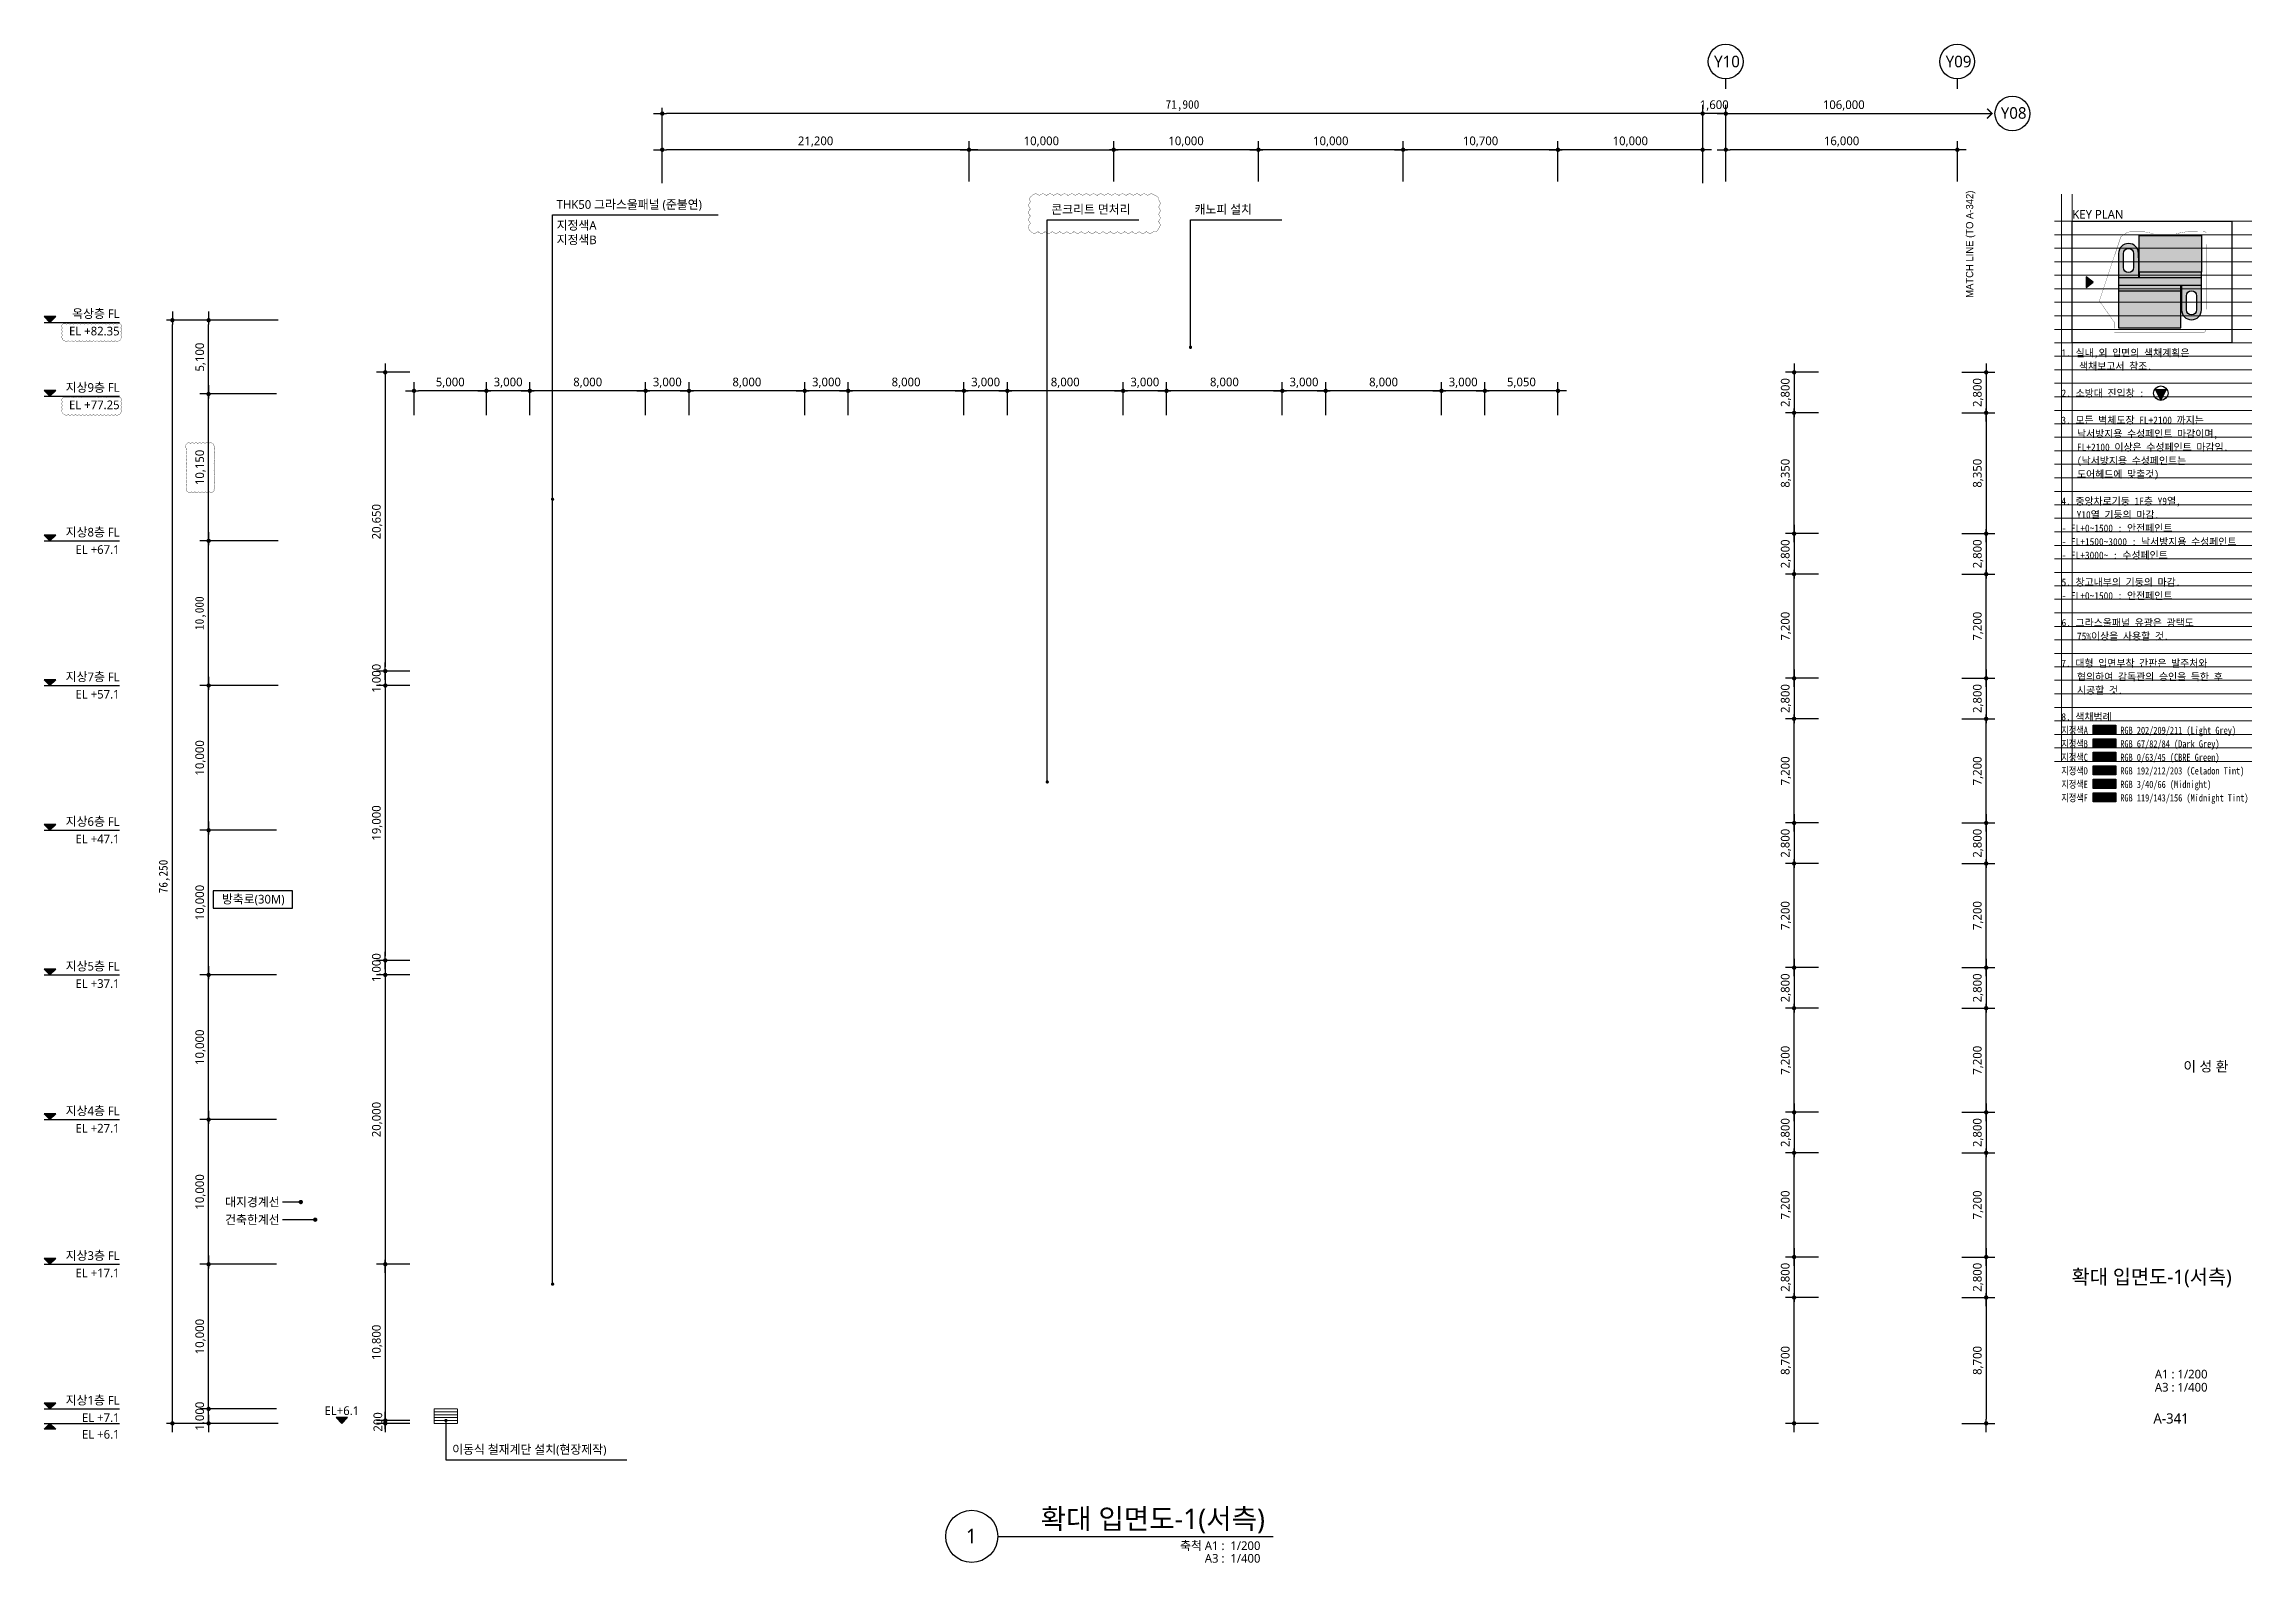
# Model space of a CAD drawing. Header units: millimetres. Extents: x 4937160 to 6265723, y 243853 to 348825.
# Drawn here: x 4937160 to 5089723, y 243853 to 348825 of the extents above; entities that cross this region are included whole.
import ezdxf
from ezdxf.enums import TextEntityAlignment as Align

# ---------------------------------------------------------------- set-up
doc = ezdxf.new("R2010")
doc.units = ezdxf.units.MM
for name, pattern in [('DASHDOTX2', [2, 1, -0.5, 0, -0.5]), ('DASHEDX2', [1.5, 1, -0.5]), ('PHANTOM', [63.5, 31.75, -6.35, 6.35, -6.35, 6.35, -6.35])]:
    doc.linetypes.add(name, pattern=pattern)
doc.layers.get('0').update_dxf_attribs({"linetype": 'CONTINUOUS'})
for name, color, linetype in [('8', 8, 'CONTINUOUS'), ('AA-TEX-3', 3, 'CONTINUOUS'), ('DIM', 7, 'CONTINUOUS'), ('색상', 7, 'CONTINUOUS'), ('입면색상', 7, 'CONTINUOUS')]:
    doc.layers.add(name, color=color, linetype=linetype)
for name, color, linetype, lineweight in [('A-AXIS-BUBL', 7, 'CONTINUOUS', 25), ('A-BOND-LIN1', 4, 'DASHDOTX2', 25), ('A-BORD-TEXT', 3, 'CONTINUOUS', 25), ('A-CONC-LIN1', 2, 'CONTINUOUS', 40), ('A-MKXS-LEAD', 7, 'CONTINUOUS', 25), ('A-MKXS-TEXT1', 3, 'CONTINUOUS', 25), ('A-MKXS-TEXT2', 7, 'CONTINUOUS', 25), ('A-MKXX-SYMB', 7, 'CONTINUOUS', 25), ('A-SSXM-HID', 8, 'DASHEDX2', 18), ('A-XXXX-SYMB', 7, 'CONTINUOUS', 25), ('A-XXXX-TXT1', 3, 'CONTINUOUS', 25), ('A-XXXX-TXT2', 3, 'CONTINUOUS', 25), ('REV-202205', 20, 'CONTINUOUS', 25)]:
    doc.layers.add(name, color=color, linetype=linetype, lineweight=lineweight)
doc.layers.add('A-XXXX-NPLT', color=144, linetype='CONTINUOUS', lineweight=15, plot=False)
doc.styles.add('HY울릉도L', font='')
doc.styles.add('돋움', font='')
doc.styles.add('돋움체', font='')
doc.styles.add('맑은 고딕', font='malgun.ttf')
doc.styles.add('맑은고딕', font='malgun.ttf')
doc.styles.get('HY울릉도L').set_extended_font_data('HYwulM')
doc.styles.get('돋움').set_extended_font_data('Dotum')
doc.styles.get('돋움체').set_extended_font_data('DotumChe')
doc.dimstyles.new('CDIM', dxfattribs={"dimtxt": 3, "dimasz": 1.5, "dimexe": 2, "dimexo": 1, "dimgap": 1, "dimtad": 1, "dimdec": 0, "dimrnd": 0.5, "dimzin": 0, "dimdsep": 32, "dimlunit": 6, "dimtxsty": 'HY울릉도L', "dimblk1": '_CIDOT', "dimblk2": '_CIDOT', "dimsah": 1, "dimcen": 5.5, "dimclrd": 2, "dimclre": 2, "dimclrt": 7, "dimadec": 0, "dimazin": 0, "dimtfac": 1, "dimtdec": 0, "dimtix": 1, "dimtmove": 2, "dimatfit": 1, "dimldrblk": '_CIDOT', "dimfxl": 1, "dimtolj": 1, "dimtzin": 0, "dimlwd": -1, "dimarcsym": 0})

msp = doc.modelspace()

# ---------------------------------------------------------------- texts
at = {"ltscale": 100, "style": '맑은고딕'}
msp.add_text('KEY PLAN', height=600, dxfattribs=at).set_placement((5077316.5, 336583.3), align=Align.BOTTOM_LEFT)
at = {"layer": 'A-BORD-TEXT', "style": '맑은고딕'}
for s, height, p in [('이 성 환', 700, (5088100.6, 277819.2)), ('A1 : 1/200', 600, (5086661.1, 256598.7)), ('A3 : 1/400', 600, (5086661.1, 255691.7)), ('A-341', 700, (5085362.3, 253484.5))]:
    msp.add_text(s, height=height, dxfattribs=at).set_placement(p, align=Align.RIGHT)
msp.add_text('확대 입면도-1(서측)', height=1000, dxfattribs=at).set_placement((5082798.5, 263624.5), align=Align.MIDDLE_CENTER)
at = {"layer": 'A-MKXS-TEXT1', "style": '맑은고딕'}
msp.add_text('방축로(30M)', height=600, dxfattribs=at).set_placement((4951611.7, 289708.5), align=Align.MIDDLE)
for s, p in [('대지경계선 ', (4953636.9, 268790.9)), ('건축한계선 ', (4953635.7, 267573.5))]:
    msp.add_text(s, height=600, dxfattribs=at).set_placement(p, align=Align.MIDDLE_RIGHT)
at = {"layer": 'A-MKXS-TEXT2', "style": '맑은고딕'}
for s, p in [('THK50 그라스울패널 (준불연)', (4972575.5, 337741.9)), ('콘크리트 면처리', (5006761, 337400.8)), ('캐노피 설치', (5016658.9, 337400.8)), ('지정색A', (4972575.5, 336298.5)), ('지정색B', (4972575.5, 335298.5)), ('이동식 철재계단 설치(현장제작)', (4965354.9, 251686.2))]:
    msp.add_text(s, height=600, dxfattribs=at).set_placement(p, align=Align.MIDDLE_LEFT)
at = {"layer": 'A-XXXX-TXT1'}
for s, height, style, p in [('Y08', 800, '맑은고딕', (5073264, 344069.1)), ('1', 1000, '맑은 고딕', (5001237.9, 245706.3))]:
    msp.add_text(s, height=height, dxfattribs=dict(at, style=style)).set_placement(p, align=Align.MIDDLE)
at = {"layer": 'A-XXXX-TXT1', "style": '맑은 고딕'}
msp.add_text('확대 입면도-1(서측)', height=1400, dxfattribs=at).set_placement((5021522.6, 245775.5), align=Align.BOTTOM_RIGHT)
for s, p in [('축척 A1 :  1/200', (5021211.1, 245340.4)), ('A3 :  1/400', (5021211.1, 244464.7))]:
    msp.add_text(s, height=600, dxfattribs=at).set_placement(p, align=Align.TOP_RIGHT)
at = {"layer": 'A-XXXX-TXT2', "ltscale": 0.2, "style": '맑은고딕'}
for s, p in [('Y10', (5053453.7, 347624.9)), ('Y09', (5069453.7, 347624.9))]:
    msp.add_text(s, height=800, dxfattribs=at).set_placement(p, align=Align.MIDDLE_CENTER)
at = {"layer": 'A-XXXX-TXT2', "style": '맑은고딕'}
msp.add_text('EL+6.1', height=600, dxfattribs=at).set_placement((4957732.9, 253893.3), align=Align.BOTTOM_CENTER)
at = {"layer": 'AA-TEX-3', "style": '돋움'}
msp.add_text('MATCH LINE (TO A-342)', height=500, rotation=90, dxfattribs=at).set_placement((5070467.8, 334997.3), align=Align.CENTER)

# ---------------------------------------------------------------- blocks, each defined once
blk = doc.blocks.new('_CIDOT')
at = {"color": 0, "linetype": 'ByBlock'}
blk.add_line((2, 0), (-1, 0), dxfattribs=at)
at = {"color": 0, "linetype": 'ByBlock', "const_width": 0.5}
blk.add_lwpolyline([(-0.25, 0, 1), (0.25, 0, 1)], format="xyb", close=True, dxfattribs=at)
blk = doc.blocks.new('*D979')
at = {"layer": 'DIM', "lineweight": -2, "transparency": 16777216}
for p, q in [((5053373, 339325), (5053373, 342125)), ((5069373, 339325), (5069373, 342125))]:
    blk.add_line(p, q, dxfattribs=at)
at = {"layer": 'DIM', "transparency": 16777216}
blk.add_line((5069073, 341525), (5053673, 341525), dxfattribs=at)
at = {"layer": 'DIM', "transparency": 16777216, "xscale": 300, "yscale": 300, "zscale": 300, "rotation": 180}
blk.add_blockref('_CIDOT', (5053373, 341525), dxfattribs=at)
at = {"layer": 'DIM', "transparency": 16777216, "xscale": 300, "yscale": 300, "zscale": 300}
blk.add_blockref('_CIDOT', (5069373, 341525), dxfattribs=at)
at = {"layer": 'DIM', "color": 3, "transparency": 16777216, "insert": (5061373, 342087), "char_height": 600, "attachment_point": 5, "style": '맑은고딕'}
blk.add_mtext('\\A1;16,000', dxfattribs=at)
blk = doc.blocks.new('*D980')
at = {"layer": 'DIM', "transparency": 16777216}
for p, q in [((5051473, 344025), (5051173, 344025)), ((5053373, 344025), (5051773, 344025)), ((5053673, 344025), (5053973, 344025))]:
    blk.add_line(p, q, dxfattribs=at)
at = {"layer": 'DIM', "lineweight": -2, "transparency": 16777216}
for p, q in [((5051773, 339325), (5051773, 344625)), ((5053373, 339325), (5053373, 344625))]:
    blk.add_line(p, q, dxfattribs=at)
at = {"layer": 'DIM', "transparency": 16777216, "xscale": 300, "yscale": 300, "zscale": 300}
for p, rotation in [((5051773, 344025), 359.9999999991329), ((5053373, 344025), 179.9999999991329)]:
    blk.add_blockref('_CIDOT', p, dxfattribs=dict(at, rotation=rotation))
at = {"layer": 'DIM', "color": 3, "transparency": 16777216, "insert": (5052573, 344587), "char_height": 600, "attachment_point": 5, "style": '맑은고딕'}
blk.add_mtext('\\A1;1,600', dxfattribs=at)
blk = doc.blocks.new('*D981')
at = {"layer": 'DIM', "lineweight": -2, "transparency": 16777216}
for p, q in [((5041773, 339325), (5041773, 342125)), ((5051773, 339325), (5051773, 342125))]:
    blk.add_line(p, q, dxfattribs=at)
at = {"layer": 'DIM', "transparency": 16777216}
blk.add_line((5051473, 341525), (5042073, 341525), dxfattribs=at)
at = {"layer": 'DIM', "transparency": 16777216, "xscale": 300, "yscale": 300, "zscale": 300}
for p, rotation in [((5041773, 341525), 179.9999999998559), ((5051773, 341525), 359.9999999998559)]:
    blk.add_blockref('_CIDOT', p, dxfattribs=dict(at, rotation=rotation))
at = {"layer": 'DIM', "color": 3, "transparency": 16777216, "insert": (5046773, 342087), "char_height": 600, "attachment_point": 5, "style": '맑은고딕'}
blk.add_mtext('\\A1;10,000', dxfattribs=at)
blk = doc.blocks.new('*D982')
at = {"layer": 'DIM', "lineweight": -2, "transparency": 16777216}
for p, q in [((5031073, 339325), (5031073, 342125)), ((5041773, 339325), (5041773, 342125))]:
    blk.add_line(p, q, dxfattribs=at)
at = {"layer": 'DIM', "transparency": 16777216}
blk.add_line((5041473, 341525), (5031373, 341525), dxfattribs=at)
at = {"layer": 'DIM', "transparency": 16777216, "xscale": 300, "yscale": 300, "zscale": 300}
for p, rotation in [((5031073, 341525), 179.9999999998703), ((5041773, 341525), 359.9999999998703)]:
    blk.add_blockref('_CIDOT', p, dxfattribs=dict(at, rotation=rotation))
at = {"layer": 'DIM', "color": 3, "transparency": 16777216, "insert": (5036423, 342087), "char_height": 600, "attachment_point": 5, "style": '맑은고딕'}
blk.add_mtext('\\A1;10,700', dxfattribs=at)
blk = doc.blocks.new('*D983')
at = {"layer": 'DIM', "lineweight": -2, "transparency": 16777216}
for p, q in [((5021073, 339325), (5021073, 342125)), ((5031073, 339325), (5031073, 342125))]:
    blk.add_line(p, q, dxfattribs=at)
at = {"layer": 'DIM', "transparency": 16777216}
blk.add_line((5030773, 341525), (5021373, 341525), dxfattribs=at)
at = {"layer": 'DIM', "transparency": 16777216, "xscale": 300, "yscale": 300, "zscale": 300}
for p, rotation in [((5021073, 341525), 179.9999999998559), ((5031073, 341525), 359.9999999998559)]:
    blk.add_blockref('_CIDOT', p, dxfattribs=dict(at, rotation=rotation))
at = {"layer": 'DIM', "color": 3, "transparency": 16777216, "insert": (5026073, 342087), "char_height": 600, "attachment_point": 5, "style": '맑은고딕'}
blk.add_mtext('\\A1;10,000', dxfattribs=at)
blk = doc.blocks.new('*D984')
at = {"layer": 'DIM', "lineweight": -2, "transparency": 16777216}
for p, q in [((5011073, 339325), (5011073, 342125)), ((5021073, 339325), (5021073, 342125))]:
    blk.add_line(p, q, dxfattribs=at)
at = {"layer": 'DIM', "transparency": 16777216}
blk.add_line((5020773, 341525), (5011373, 341525), dxfattribs=at)
at = {"layer": 'DIM', "transparency": 16777216, "xscale": 300, "yscale": 300, "zscale": 300}
for p, rotation in [((5011073, 341525), 179.9999999998613), ((5021073, 341525), 359.9999999998612)]:
    blk.add_blockref('_CIDOT', p, dxfattribs=dict(at, rotation=rotation))
at = {"layer": 'DIM', "color": 3, "transparency": 16777216, "insert": (5016073, 342087), "char_height": 600, "attachment_point": 5, "style": '맑은고딕'}
blk.add_mtext('\\A1;10,000', dxfattribs=at)
blk = doc.blocks.new('A$C4F5014BF')
at = {"layer": 'A-XXXX-SYMB'}
for points in [[(-4813, 75100), (-4413, 75500), (-5213, 75500)], [(-4813, 70000), (-4413, 70400), (-5213, 70400)], [(-4813, 60000), (-4413, 60400), (-5213, 60400)], [(-4813, 50000), (-4413, 50400), (-5213, 50400)], [(-4813, 40000), (-4413, 40400), (-5213, 40400)], [(-4813, 30000), (-4413, 30400), (-5213, 30400)], [(-4813, 20000), (-4413, 20400), (-5213, 20400)], [(-4813, 10000), (-4413, 10400), (-5213, 10400)], [(-4813, 0), (-4413, 400), (-5213, 400)], [(-4813, -1000), (-4413, -1400), (-5213, -1400)]]:
    blk.add_hatch(color=256, dxfattribs=at).paths.add_polyline_path(points)
for p, q in [((-5213, 75500), (-4813, 75100)), ((-4413, 75500), (-5213, 75500)), ((-5213, 75100), (0, 75100)), ((-4813, 75100), (-4413, 75500)), ((-5213, 70400), (-4813, 70000)), ((-4413, 70400), (-5213, 70400)), ((-4813, 70000), (-4413, 70400)), ((-5213, 70000), (0, 70000)), ((-5213, 60400), (-4813, 60000)), ((-4413, 60400), (-5213, 60400)), ((-5213, 60000), (0, 60000)), ((-4813, 60000), (-4413, 60400)), ((-5213, 50400), (-4813, 50000)), ((-4413, 50400), (-5213, 50400)), ((-4813, 50000), (-4413, 50400)), ((-5213, 50000), (0, 50000)), ((-5213, 40400), (-4813, 40000)), ((-4413, 40400), (-5213, 40400)), ((-5213, 40000), (0, 40000)), ((-4813, 40000), (-4413, 40400)), ((-5213, 30400), (-4813, 30000)), ((-4413, 30400), (-5213, 30400)), ((-5213, 30000), (0, 30000)), ((-4813, 30000), (-4413, 30400)), ((-5213, 20400), (-4813, 20000)), ((-4413, 20400), (-5213, 20400)), ((-5213, 20000), (0, 20000)), ((-4813, 20000), (-4413, 20400)), ((-5213, 10400), (-4813, 10000)), ((-4413, 10400), (-5213, 10400)), ((-5213, 10000), (0, 10000)), ((-4813, 10000), (-4413, 10400)), ((-5213, 400), (-4813, 0)), ((-4413, 400), (-5213, 400)), ((-5213, 0), (0, 0)), ((-4813, 0), (-4413, 400)), ((-5213, -1000), (0, -1000)), ((-5213, -1400), (-4813, -1000)), ((-4413, -1400), (-5213, -1400)), ((-4813, -1000), (-4413, -1400))]:
    blk.add_line(p, q, dxfattribs=at)
at = {"layer": 'A-XXXX-TXT2', "style": '맑은고딕'}
for s, p in [('EL +82.35', (0, 74500)), ('옥상층 FL', (0, 75700)), ('지상9층 FL', (0, 70600)), ('EL +77.25', (0, 69400)), ('지상8층 FL', (0, 60600)), ('EL +67.1', (0, 59400)), ('지상7층 FL', (0, 50600)), ('EL +57.1', (0, 49400)), ('지상6층 FL', (0, 40600)), ('EL +47.1', (0, 39400)), ('지상5층 FL', (0, 30600)), ('EL +37.1', (0, 29400)), ('지상4층 FL', (0, 20600)), ('EL +27.1', (0, 19400)), ('지상3층 FL', (0, 10600)), ('EL +17.1', (0, 9400)), ('지상1층 FL', (0, 600)), ('EL +7.1', (0, -600)), ('EL +6.1', (0, -1756))]:
    blk.add_text(s, height=600, dxfattribs=at).set_placement(p, align=Align.MIDDLE_RIGHT)
blk = doc.blocks.new('*D993')
at = {"layer": 'DIM', "lineweight": -2, "transparency": 16777216}
for p, q in [((5069674, 326143), (5071964, 326143)), ((5069674, 323343), (5071964, 323343))]:
    blk.add_line(p, q, dxfattribs=at)
at = {"layer": 'DIM', "transparency": 16777216}
blk.add_line((5071364, 325843), (5071364, 323643), dxfattribs=at)
at = {"layer": 'DIM', "transparency": 16777216, "xscale": 300, "yscale": 300, "zscale": 300}
for p, rotation in [((5071364, 326143), 90), ((5071364, 323343), 270)]:
    blk.add_blockref('_CIDOT', p, dxfattribs=dict(at, rotation=rotation))
at = {"layer": 'DIM', "color": 3, "transparency": 16777216, "insert": (5070804, 324743), "char_height": 600, "attachment_point": 5, "rotation": 90, "style": '맑은고딕'}
blk.add_mtext('\\A1;2,800', dxfattribs=at)
blk = doc.blocks.new('*D994')
at = {"layer": 'DIM', "lineweight": -2, "transparency": 16777216}
for p, q in [((5069674, 323343), (5071964, 323343)), ((5069674, 314993), (5071964, 314993))]:
    blk.add_line(p, q, dxfattribs=at)
at = {"layer": 'DIM', "transparency": 16777216}
blk.add_line((5071364, 323043), (5071364, 315293), dxfattribs=at)
at = {"layer": 'DIM', "transparency": 16777216, "xscale": 300, "yscale": 300, "zscale": 300}
for p, rotation in [((5071364, 323343), 90), ((5071364, 314993), 270)]:
    blk.add_blockref('_CIDOT', p, dxfattribs=dict(at, rotation=rotation))
at = {"layer": 'DIM', "color": 3, "transparency": 16777216, "insert": (5070804, 319168), "char_height": 600, "attachment_point": 5, "rotation": 90, "style": '맑은고딕'}
blk.add_mtext('\\A1;8,350', dxfattribs=at)
blk = doc.blocks.new('*D995')
at = {"layer": 'DIM', "lineweight": -2, "transparency": 16777216}
for p, q in [((5069674, 314993), (5071964, 314993)), ((5069674, 312193), (5071964, 312193))]:
    blk.add_line(p, q, dxfattribs=at)
at = {"layer": 'DIM', "transparency": 16777216}
blk.add_line((5071364, 314693), (5071364, 312493), dxfattribs=at)
at = {"layer": 'DIM', "transparency": 16777216, "xscale": 300, "yscale": 300, "zscale": 300}
for p, rotation in [((5071364, 314993), 90), ((5071364, 312193), 270)]:
    blk.add_blockref('_CIDOT', p, dxfattribs=dict(at, rotation=rotation))
at = {"layer": 'DIM', "color": 3, "transparency": 16777216, "insert": (5070804, 313593), "char_height": 600, "attachment_point": 5, "rotation": 90, "style": '맑은고딕'}
blk.add_mtext('\\A1;2,800', dxfattribs=at)
blk = doc.blocks.new('*D996')
at = {"layer": 'DIM', "lineweight": -2, "transparency": 16777216}
for p, q in [((5069674, 294993), (5071964, 294993)), ((5069674, 292193), (5071964, 292193))]:
    blk.add_line(p, q, dxfattribs=at)
at = {"layer": 'DIM', "transparency": 16777216}
blk.add_line((5071364, 294693), (5071364, 292493), dxfattribs=at)
at = {"layer": 'DIM', "transparency": 16777216, "xscale": 300, "yscale": 300, "zscale": 300}
for p, rotation in [((5071364, 294993), 90), ((5071364, 292193), 270)]:
    blk.add_blockref('_CIDOT', p, dxfattribs=dict(at, rotation=rotation))
at = {"layer": 'DIM', "color": 3, "transparency": 16777216, "insert": (5070804, 293593), "char_height": 600, "attachment_point": 5, "rotation": 90, "style": '맑은고딕'}
blk.add_mtext('\\A1;2,800', dxfattribs=at)
blk = doc.blocks.new('*D997')
at = {"layer": 'DIM', "lineweight": -2, "transparency": 16777216}
for p, q in [((5069674, 302193), (5071964, 302193)), ((5069674, 294993), (5071964, 294993))]:
    blk.add_line(p, q, dxfattribs=at)
at = {"layer": 'DIM', "transparency": 16777216}
blk.add_line((5071364, 295293), (5071364, 301893), dxfattribs=at)
at = {"layer": 'DIM', "transparency": 16777216, "xscale": 300, "yscale": 300, "zscale": 300}
for p, rotation in [((5071364, 302193), 90), ((5071364, 294993), 270)]:
    blk.add_blockref('_CIDOT', p, dxfattribs=dict(at, rotation=rotation))
at = {"layer": 'DIM', "color": 3, "transparency": 16777216, "insert": (5070804, 298593), "char_height": 600, "attachment_point": 5, "rotation": 90, "style": '맑은고딕'}
blk.add_mtext('\\A1;7,200', dxfattribs=at)
blk = doc.blocks.new('*D998')
at = {"layer": 'DIM', "lineweight": -2, "transparency": 16777216}
for p, q in [((5069674, 304993), (5071964, 304993)), ((5069674, 302193), (5071964, 302193))]:
    blk.add_line(p, q, dxfattribs=at)
at = {"layer": 'DIM', "transparency": 16777216}
blk.add_line((5071364, 304693), (5071364, 302493), dxfattribs=at)
at = {"layer": 'DIM', "transparency": 16777216, "xscale": 300, "yscale": 300, "zscale": 300}
for p, rotation in [((5071364, 304993), 90), ((5071364, 302193), 270)]:
    blk.add_blockref('_CIDOT', p, dxfattribs=dict(at, rotation=rotation))
at = {"layer": 'DIM', "color": 3, "transparency": 16777216, "insert": (5070804, 303593), "char_height": 600, "attachment_point": 5, "rotation": 90, "style": '맑은고딕'}
blk.add_mtext('\\A1;2,800', dxfattribs=at)
blk = doc.blocks.new('*D999')
at = {"layer": 'DIM', "lineweight": -2, "transparency": 16777216}
for p, q in [((5069674, 312193), (5071964, 312193)), ((5069674, 304993), (5071964, 304993))]:
    blk.add_line(p, q, dxfattribs=at)
at = {"layer": 'DIM', "transparency": 16777216}
blk.add_line((5071364, 305293), (5071364, 311893), dxfattribs=at)
at = {"layer": 'DIM', "transparency": 16777216, "xscale": 300, "yscale": 300, "zscale": 300}
for p, rotation in [((5071364, 312193), 90), ((5071364, 304993), 270)]:
    blk.add_blockref('_CIDOT', p, dxfattribs=dict(at, rotation=rotation))
at = {"layer": 'DIM', "color": 3, "transparency": 16777216, "insert": (5070804, 308593), "char_height": 600, "attachment_point": 5, "rotation": 90, "style": '맑은고딕'}
blk.add_mtext('\\A1;7,200', dxfattribs=at)
blk = doc.blocks.new('*D1004')
at = {"layer": 'DIM', "lineweight": -2, "transparency": 16777216}
for p, q in [((5069674, 272193), (5071964, 272193)), ((5069674, 264993), (5071964, 264993))]:
    blk.add_line(p, q, dxfattribs=at)
at = {"layer": 'DIM', "transparency": 16777216}
blk.add_line((5071364, 265293), (5071364, 271893), dxfattribs=at)
at = {"layer": 'DIM', "transparency": 16777216, "xscale": 300, "yscale": 300, "zscale": 300}
for p, rotation in [((5071364, 272193), 90), ((5071364, 264993), 270)]:
    blk.add_blockref('_CIDOT', p, dxfattribs=dict(at, rotation=rotation))
at = {"layer": 'DIM', "color": 3, "transparency": 16777216, "insert": (5070804, 268593), "char_height": 600, "attachment_point": 5, "rotation": 90, "style": '맑은고딕'}
blk.add_mtext('\\A1;7,200', dxfattribs=at)
blk = doc.blocks.new('*D1005')
at = {"layer": 'DIM', "lineweight": -2, "transparency": 16777216}
for p, q in [((5069674, 274993), (5071964, 274993)), ((5069674, 272193), (5071964, 272193))]:
    blk.add_line(p, q, dxfattribs=at)
at = {"layer": 'DIM', "transparency": 16777216}
blk.add_line((5071364, 274693), (5071364, 272493), dxfattribs=at)
at = {"layer": 'DIM', "transparency": 16777216, "xscale": 300, "yscale": 300, "zscale": 300}
for p, rotation in [((5071364, 274993), 90), ((5071364, 272193), 270)]:
    blk.add_blockref('_CIDOT', p, dxfattribs=dict(at, rotation=rotation))
at = {"layer": 'DIM', "color": 3, "transparency": 16777216, "insert": (5070804, 273593), "char_height": 600, "attachment_point": 5, "rotation": 90, "style": '맑은고딕'}
blk.add_mtext('\\A1;2,800', dxfattribs=at)
blk = doc.blocks.new('*D1003')
at = {"layer": 'DIM', "lineweight": -2, "transparency": 16777216}
for p, q in [((5069674, 264993), (5071964, 264993)), ((5069674, 262193), (5071964, 262193))]:
    blk.add_line(p, q, dxfattribs=at)
at = {"layer": 'DIM', "transparency": 16777216}
blk.add_line((5071364, 264693), (5071364, 262493), dxfattribs=at)
at = {"layer": 'DIM', "transparency": 16777216, "xscale": 300, "yscale": 300, "zscale": 300}
for p, rotation in [((5071364, 264993), 90), ((5071364, 262193), 270)]:
    blk.add_blockref('_CIDOT', p, dxfattribs=dict(at, rotation=rotation))
at = {"layer": 'DIM', "color": 3, "transparency": 16777216, "insert": (5070804, 263593), "char_height": 600, "attachment_point": 5, "rotation": 90, "style": '맑은고딕'}
blk.add_mtext('\\A1;2,800', dxfattribs=at)
blk = doc.blocks.new('*D1000')
at = {"layer": 'DIM', "lineweight": -2, "transparency": 16777216}
for p, q in [((5069674, 282193), (5071964, 282193)), ((5069674, 274993), (5071964, 274993))]:
    blk.add_line(p, q, dxfattribs=at)
at = {"layer": 'DIM', "transparency": 16777216}
blk.add_line((5071364, 275293), (5071364, 281893), dxfattribs=at)
at = {"layer": 'DIM', "transparency": 16777216, "xscale": 300, "yscale": 300, "zscale": 300}
for p, rotation in [((5071364, 282193), 90), ((5071364, 274993), 270)]:
    blk.add_blockref('_CIDOT', p, dxfattribs=dict(at, rotation=rotation))
at = {"layer": 'DIM', "color": 3, "transparency": 16777216, "insert": (5070804, 278593), "char_height": 600, "attachment_point": 5, "rotation": 90, "style": '맑은고딕'}
blk.add_mtext('\\A1;7,200', dxfattribs=at)
blk = doc.blocks.new('*D1001')
at = {"layer": 'DIM', "lineweight": -2, "transparency": 16777216}
for p, q in [((5069674, 284993), (5071964, 284993)), ((5069674, 282193), (5071964, 282193))]:
    blk.add_line(p, q, dxfattribs=at)
at = {"layer": 'DIM', "transparency": 16777216}
blk.add_line((5071364, 284693), (5071364, 282493), dxfattribs=at)
at = {"layer": 'DIM', "transparency": 16777216, "xscale": 300, "yscale": 300, "zscale": 300}
for p, rotation in [((5071364, 284993), 90), ((5071364, 282193), 270)]:
    blk.add_blockref('_CIDOT', p, dxfattribs=dict(at, rotation=rotation))
at = {"layer": 'DIM', "color": 3, "transparency": 16777216, "insert": (5070804, 283593), "char_height": 600, "attachment_point": 5, "rotation": 90, "style": '맑은고딕'}
blk.add_mtext('\\A1;2,800', dxfattribs=at)
blk = doc.blocks.new('*D1002')
at = {"layer": 'DIM', "lineweight": -2, "transparency": 16777216}
for p, q in [((5069674, 292193), (5071964, 292193)), ((5069674, 284993), (5071964, 284993))]:
    blk.add_line(p, q, dxfattribs=at)
at = {"layer": 'DIM', "transparency": 16777216}
blk.add_line((5071364, 285293), (5071364, 291893), dxfattribs=at)
at = {"layer": 'DIM', "transparency": 16777216, "xscale": 300, "yscale": 300, "zscale": 300}
for p, rotation in [((5071364, 292193), 90), ((5071364, 284993), 270)]:
    blk.add_blockref('_CIDOT', p, dxfattribs=dict(at, rotation=rotation))
at = {"layer": 'DIM', "color": 3, "transparency": 16777216, "insert": (5070804, 288593), "char_height": 600, "attachment_point": 5, "rotation": 90, "style": '맑은고딕'}
blk.add_mtext('\\A1;7,200', dxfattribs=at)
blk = doc.blocks.new('*D1006')
at = {"layer": 'DIM', "lineweight": -2, "transparency": 16777216}
for p, q in [((5069674, 262193), (5071964, 262193)), ((5069674, 253493), (5071964, 253493))]:
    blk.add_line(p, q, dxfattribs=at)
at = {"layer": 'DIM', "transparency": 16777216}
blk.add_line((5071364, 261893), (5071364, 253793), dxfattribs=at)
at = {"layer": 'DIM', "transparency": 16777216, "xscale": 300, "yscale": 300, "zscale": 300}
for p, rotation in [((5071364, 262193), 90), ((5071364, 253493), 270)]:
    blk.add_blockref('_CIDOT', p, dxfattribs=dict(at, rotation=rotation))
at = {"layer": 'DIM', "color": 3, "transparency": 16777216, "insert": (5070804, 257843), "char_height": 600, "attachment_point": 5, "rotation": 90, "style": '맑은고딕'}
blk.add_mtext('\\A1;8,700', dxfattribs=at)
blk = doc.blocks.new('*D1011')
at = {"layer": 'DIM', "lineweight": -2, "transparency": 16777216}
for p, q in [((4979873, 339225), (4979873, 344425)), ((5051773, 339225), (5051773, 344425))]:
    blk.add_line(p, q, dxfattribs=at)
at = {"layer": 'DIM', "transparency": 16777216}
blk.add_line((5051473, 344025), (4980173, 344025), dxfattribs=at)
at = {"layer": 'DIM', "transparency": 16777216, "xscale": 300, "yscale": 300, "zscale": 300}
for p, rotation in [((4979873, 344025), 179.9999999999206), ((5051773, 344025), 359.9999999999206)]:
    blk.add_blockref('_CIDOT', p, dxfattribs=dict(at, rotation=rotation))
at = {"layer": 'DIM', "color": 3, "transparency": 16777216, "insert": (5015823, 344582), "char_height": 600, "attachment_point": 5, "style": '돋움체'}
blk.add_mtext('\\A1;71,900', dxfattribs=at)
blk = doc.blocks.new('*D1016')
at = {"layer": 'DIM', "lineweight": -2, "transparency": 16777216}
for p, q in [((5001073, 339325), (5001073, 342125)), ((5011073, 339325), (5011073, 342125))]:
    blk.add_line(p, q, dxfattribs=at)
at = {"layer": 'DIM', "transparency": 16777216}
blk.add_line((5001373, 341525), (5010773, 341525), dxfattribs=at)
at = {"layer": 'DIM', "transparency": 16777216, "xscale": 300, "yscale": 300, "zscale": 300, "rotation": 180}
blk.add_blockref('_CIDOT', (5001073, 341525), dxfattribs=at)
at = {"layer": 'DIM', "transparency": 16777216, "xscale": 300, "yscale": 300, "zscale": 300}
blk.add_blockref('_CIDOT', (5011073, 341525), dxfattribs=at)
at = {"layer": 'DIM', "color": 3, "transparency": 16777216, "insert": (5006073, 342087), "char_height": 600, "attachment_point": 5, "style": '맑은고딕'}
blk.add_mtext('\\A1;10,000', dxfattribs=at)
blk = doc.blocks.new('*D1017')
at = {"layer": 'DIM', "lineweight": -2, "transparency": 16777216}
for p, q in [((4979873, 339325), (4979873, 342125)), ((5001073, 339325), (5001073, 342125))]:
    blk.add_line(p, q, dxfattribs=at)
at = {"layer": 'DIM', "transparency": 16777216}
blk.add_line((5000773, 341525), (4980173, 341525), dxfattribs=at)
at = {"layer": 'DIM', "transparency": 16777216, "xscale": 300, "yscale": 300, "zscale": 300}
for p, rotation in [((4979873, 341525), 179.9999999999345), ((5001073, 341525), 359.9999999999346)]:
    blk.add_blockref('_CIDOT', p, dxfattribs=dict(at, rotation=rotation))
at = {"layer": 'DIM', "color": 3, "transparency": 16777216, "insert": (4990473, 342087), "char_height": 600, "attachment_point": 5, "style": '맑은고딕'}
blk.add_mtext('\\A1;21,200', dxfattribs=at)
blk = doc.blocks.new('*D1018')
at = {"layer": 'DIM', "lineweight": -2, "transparency": 16777216}
blk.add_line((5053373, 339325), (5053373, 344625), dxfattribs=at)
at = {"layer": 'DIM', "transparency": 16777216}
blk.add_line((5053673, 344025), (5069373, 344025), dxfattribs=at)
at = {"layer": 'DIM', "transparency": 16777216, "xscale": 300, "yscale": 300, "zscale": 300, "rotation": 180}
blk.add_blockref('_CIDOT', (5053373, 344025), dxfattribs=at)
at = {"layer": 'DIM', "color": 3, "transparency": 16777216, "insert": (5061523, 344587), "char_height": 600, "attachment_point": 5, "style": '맑은고딕'}
blk.add_mtext('\\A1;106,000', dxfattribs=at)
blk = doc.blocks.new('_None')
blk = doc.blocks.new('*D1066')
at = {"layer": 'DIM', "lineweight": -2, "transparency": 16777216}
for p, q in [((4962423, 326143), (4960133, 326143)), ((4962423, 305493), (4960133, 305493))]:
    blk.add_line(p, q, dxfattribs=at)
at = {"layer": 'DIM', "transparency": 16777216}
blk.add_line((4960733, 325843), (4960733, 305793), dxfattribs=at)
at = {"layer": 'DIM', "transparency": 16777216, "xscale": 300, "yscale": 300, "zscale": 300}
for p, rotation in [((4960733, 326143), 90), ((4960733, 305493), 270)]:
    blk.add_blockref('_CIDOT', p, dxfattribs=dict(at, rotation=rotation))
at = {"layer": 'DIM', "color": 3, "transparency": 16777216, "insert": (4960173, 315818), "char_height": 600, "attachment_point": 5, "rotation": 90, "style": '맑은고딕'}
blk.add_mtext('\\A1;20,650', dxfattribs=at)
blk = doc.blocks.new('*D1067')
at = {"layer": 'DIM', "lineweight": -2, "transparency": 16777216}
for p, q in [((4962423, 305493), (4960133, 305493)), ((4962423, 304493), (4960133, 304493))]:
    blk.add_line(p, q, dxfattribs=at)
at = {"layer": 'DIM', "transparency": 16777216}
for p, q in [((4960733, 305793), (4960733, 306093)), ((4960733, 305493), (4960733, 304493)), ((4960733, 304193), (4960733, 303893))]:
    blk.add_line(p, q, dxfattribs=at)
at = {"layer": 'DIM', "transparency": 16777216, "xscale": 300, "yscale": 300, "zscale": 300}
for p, rotation in [((4960733, 305493), 270), ((4960733, 304493), 90)]:
    blk.add_blockref('_CIDOT', p, dxfattribs=dict(at, rotation=rotation))
at = {"layer": 'DIM', "color": 3, "transparency": 16777216, "insert": (4960171, 304993), "char_height": 600, "attachment_point": 5, "rotation": 90, "style": '맑은고딕'}
blk.add_mtext('\\A1;1,000', dxfattribs=at)
blk = doc.blocks.new('*D1068')
at = {"layer": 'DIM', "lineweight": -2, "transparency": 16777216}
for p, q in [((4962423, 304493), (4960133, 304493)), ((4962423, 285493), (4960133, 285493))]:
    blk.add_line(p, q, dxfattribs=at)
at = {"layer": 'DIM', "transparency": 16777216}
blk.add_line((4960733, 304193), (4960733, 285793), dxfattribs=at)
at = {"layer": 'DIM', "transparency": 16777216, "xscale": 300, "yscale": 300, "zscale": 300}
for p, rotation in [((4960733, 304493), 90), ((4960733, 285493), 270)]:
    blk.add_blockref('_CIDOT', p, dxfattribs=dict(at, rotation=rotation))
at = {"layer": 'DIM', "color": 3, "transparency": 16777216, "insert": (4960171, 294993), "char_height": 600, "attachment_point": 5, "rotation": 90, "style": '맑은고딕'}
blk.add_mtext('\\A1;19,000', dxfattribs=at)
blk = doc.blocks.new('*D1069')
at = {"layer": 'DIM', "lineweight": -2, "transparency": 16777216}
for p, q in [((4962423, 285493), (4960133, 285493)), ((4962423, 284493), (4960133, 284493))]:
    blk.add_line(p, q, dxfattribs=at)
at = {"layer": 'DIM', "transparency": 16777216}
for p, q in [((4960733, 285793), (4960733, 286093)), ((4960733, 285493), (4960733, 284493)), ((4960733, 284193), (4960733, 283893))]:
    blk.add_line(p, q, dxfattribs=at)
at = {"layer": 'DIM', "transparency": 16777216, "xscale": 300, "yscale": 300, "zscale": 300}
for p, rotation in [((4960733, 285493), 270), ((4960733, 284493), 90)]:
    blk.add_blockref('_CIDOT', p, dxfattribs=dict(at, rotation=rotation))
at = {"layer": 'DIM', "color": 3, "transparency": 16777216, "insert": (4960171, 284993), "char_height": 600, "attachment_point": 5, "rotation": 90, "style": '맑은고딕'}
blk.add_mtext('\\A1;1,000', dxfattribs=at)
blk = doc.blocks.new('*D1070')
at = {"layer": 'DIM', "lineweight": -2, "transparency": 16777216}
for p, q in [((4962423, 284493), (4960133, 284493)), ((4962423, 264493), (4960133, 264493))]:
    blk.add_line(p, q, dxfattribs=at)
at = {"layer": 'DIM', "transparency": 16777216}
blk.add_line((4960733, 284193), (4960733, 264793), dxfattribs=at)
at = {"layer": 'DIM', "transparency": 16777216, "xscale": 300, "yscale": 300, "zscale": 300}
for p, rotation in [((4960733, 284493), 90), ((4960733, 264493), 270)]:
    blk.add_blockref('_CIDOT', p, dxfattribs=dict(at, rotation=rotation))
at = {"layer": 'DIM', "color": 3, "transparency": 16777216, "insert": (4960173, 274493), "char_height": 600, "attachment_point": 5, "rotation": 90, "style": '맑은고딕'}
blk.add_mtext('\\A1;20,000', dxfattribs=at)
blk = doc.blocks.new('*D1071')
at = {"layer": 'DIM', "lineweight": -2, "transparency": 16777216}
for p, q in [((4962423, 264493), (4960133, 264493)), ((4962423, 253693), (4960133, 253693))]:
    blk.add_line(p, q, dxfattribs=at)
at = {"layer": 'DIM', "transparency": 16777216}
blk.add_line((4960733, 264193), (4960733, 253993), dxfattribs=at)
at = {"layer": 'DIM', "transparency": 16777216, "xscale": 300, "yscale": 300, "zscale": 300}
for p, rotation in [((4960733, 264493), 90), ((4960733, 253693), 270)]:
    blk.add_blockref('_CIDOT', p, dxfattribs=dict(at, rotation=rotation))
at = {"layer": 'DIM', "color": 3, "transparency": 16777216, "insert": (4960171, 259093), "char_height": 600, "attachment_point": 5, "rotation": 90, "style": '맑은고딕'}
blk.add_mtext('\\A1;10,800', dxfattribs=at)
blk = doc.blocks.new('*D1072')
at = {"layer": 'DIM', "lineweight": -2, "transparency": 16777216}
for p, q in [((4962423, 253693), (4960133, 253693)), ((4962423, 253493), (4960133, 253493))]:
    blk.add_line(p, q, dxfattribs=at)
at = {"layer": 'DIM', "transparency": 16777216}
for p, q in [((4960733, 253993), (4960733, 254293)), ((4960733, 253493), (4960733, 253693)), ((4960733, 253193), (4960733, 252893))]:
    blk.add_line(p, q, dxfattribs=at)
at = {"layer": 'DIM', "transparency": 16777216, "xscale": 300, "yscale": 300, "zscale": 300}
for p, rotation in [((4960733, 253493), 90), ((4960733, 253693), 270)]:
    blk.add_blockref('_CIDOT', p, dxfattribs=dict(at, rotation=rotation))
at = {"layer": 'DIM', "color": 3, "transparency": 16777216, "insert": (4960223, 253593), "char_height": 600, "attachment_point": 5, "rotation": 90, "style": '맑은고딕'}
blk.add_mtext('\\A1;200', dxfattribs=at)
blk = doc.blocks.new('*D1073')
at = {"layer": 'DIM', "lineweight": -2, "transparency": 16777216}
for p, q in [((4967723, 323171), (4967723, 325461)), ((4970723, 323171), (4970723, 325461))]:
    blk.add_line(p, q, dxfattribs=at)
at = {"layer": 'DIM', "transparency": 16777216}
blk.add_line((4970423, 324861), (4968023, 324861), dxfattribs=at)
at = {"layer": 'DIM', "transparency": 16777216, "xscale": 300, "yscale": 300, "zscale": 300, "rotation": 180}
blk.add_blockref('_CIDOT', (4967723, 324861), dxfattribs=at)
at = {"layer": 'DIM', "transparency": 16777216, "xscale": 300, "yscale": 300, "zscale": 300}
blk.add_blockref('_CIDOT', (4970723, 324861), dxfattribs=at)
at = {"layer": 'DIM', "color": 3, "transparency": 16777216, "insert": (4969223, 325421), "char_height": 600, "attachment_point": 5, "style": '맑은고딕'}
blk.add_mtext('\\A1;3,000', dxfattribs=at)
blk = doc.blocks.new('*D1074')
at = {"layer": 'DIM', "lineweight": -2, "transparency": 16777216}
for p, q in [((4962723, 323171), (4962723, 325461)), ((4967723, 323171), (4967723, 325461))]:
    blk.add_line(p, q, dxfattribs=at)
at = {"layer": 'DIM', "transparency": 16777216}
blk.add_line((4967423, 324861), (4963023, 324861), dxfattribs=at)
at = {"layer": 'DIM', "transparency": 16777216, "xscale": 300, "yscale": 300, "zscale": 300, "rotation": 180}
blk.add_blockref('_CIDOT', (4962723, 324861), dxfattribs=at)
at = {"layer": 'DIM', "transparency": 16777216, "xscale": 300, "yscale": 300, "zscale": 300}
blk.add_blockref('_CIDOT', (4967723, 324861), dxfattribs=at)
at = {"layer": 'DIM', "color": 3, "transparency": 16777216, "insert": (4965223, 325421), "char_height": 600, "attachment_point": 5, "style": '맑은고딕'}
blk.add_mtext('\\A1;5,000', dxfattribs=at)
blk = doc.blocks.new('*D1075')
at = {"layer": 'DIM', "lineweight": -2, "transparency": 16777216}
for p, q in [((4978723, 323171), (4978723, 325461)), ((4981723, 323171), (4981723, 325461))]:
    blk.add_line(p, q, dxfattribs=at)
at = {"layer": 'DIM', "transparency": 16777216}
blk.add_line((4981423, 324861), (4979023, 324861), dxfattribs=at)
at = {"layer": 'DIM', "transparency": 16777216, "xscale": 300, "yscale": 300, "zscale": 300, "rotation": 180}
blk.add_blockref('_CIDOT', (4978723, 324861), dxfattribs=at)
at = {"layer": 'DIM', "transparency": 16777216, "xscale": 300, "yscale": 300, "zscale": 300}
blk.add_blockref('_CIDOT', (4981723, 324861), dxfattribs=at)
at = {"layer": 'DIM', "color": 3, "transparency": 16777216, "insert": (4980223, 325421), "char_height": 600, "attachment_point": 5, "style": '맑은고딕'}
blk.add_mtext('\\A1;3,000', dxfattribs=at)
blk = doc.blocks.new('*D1076')
at = {"layer": 'DIM', "lineweight": -2, "transparency": 16777216}
for p, q in [((4970723, 323171), (4970723, 325461)), ((4978723, 323171), (4978723, 325461))]:
    blk.add_line(p, q, dxfattribs=at)
at = {"layer": 'DIM', "transparency": 16777216}
blk.add_line((4978423, 324861), (4971023, 324861), dxfattribs=at)
at = {"layer": 'DIM', "transparency": 16777216, "xscale": 300, "yscale": 300, "zscale": 300, "rotation": 180}
blk.add_blockref('_CIDOT', (4970723, 324861), dxfattribs=at)
at = {"layer": 'DIM', "transparency": 16777216, "xscale": 300, "yscale": 300, "zscale": 300}
blk.add_blockref('_CIDOT', (4978723, 324861), dxfattribs=at)
at = {"layer": 'DIM', "color": 3, "transparency": 16777216, "insert": (4974723, 325421), "char_height": 600, "attachment_point": 5, "style": '맑은고딕'}
blk.add_mtext('\\A1;8,000', dxfattribs=at)
blk = doc.blocks.new('*D1077')
at = {"layer": 'DIM', "lineweight": -2, "transparency": 16777216}
for p, q in [((4989723, 323171), (4989723, 325461)), ((4992723, 323171), (4992723, 325461))]:
    blk.add_line(p, q, dxfattribs=at)
at = {"layer": 'DIM', "transparency": 16777216}
blk.add_line((4992423, 324861), (4990023, 324861), dxfattribs=at)
at = {"layer": 'DIM', "transparency": 16777216, "xscale": 300, "yscale": 300, "zscale": 300, "rotation": 180}
blk.add_blockref('_CIDOT', (4989723, 324861), dxfattribs=at)
at = {"layer": 'DIM', "transparency": 16777216, "xscale": 300, "yscale": 300, "zscale": 300}
blk.add_blockref('_CIDOT', (4992723, 324861), dxfattribs=at)
at = {"layer": 'DIM', "color": 3, "transparency": 16777216, "insert": (4991223, 325421), "char_height": 600, "attachment_point": 5, "style": '맑은고딕'}
blk.add_mtext('\\A1;3,000', dxfattribs=at)
blk = doc.blocks.new('*D1078')
at = {"layer": 'DIM', "lineweight": -2, "transparency": 16777216}
for p, q in [((4981723, 323171), (4981723, 325461)), ((4989723, 323171), (4989723, 325461))]:
    blk.add_line(p, q, dxfattribs=at)
at = {"layer": 'DIM', "transparency": 16777216}
blk.add_line((4989423, 324861), (4982023, 324861), dxfattribs=at)
at = {"layer": 'DIM', "transparency": 16777216, "xscale": 300, "yscale": 300, "zscale": 300, "rotation": 180}
blk.add_blockref('_CIDOT', (4981723, 324861), dxfattribs=at)
at = {"layer": 'DIM', "transparency": 16777216, "xscale": 300, "yscale": 300, "zscale": 300}
blk.add_blockref('_CIDOT', (4989723, 324861), dxfattribs=at)
at = {"layer": 'DIM', "color": 3, "transparency": 16777216, "insert": (4985723, 325421), "char_height": 600, "attachment_point": 5, "style": '맑은고딕'}
blk.add_mtext('\\A1;8,000', dxfattribs=at)
blk = doc.blocks.new('*D1183')
at = {"layer": 'DIM', "lineweight": -2, "transparency": 16777216}
for p, q in [((5059781, 304993), (5057491, 304993)), ((5059781, 302193), (5057491, 302193))]:
    blk.add_line(p, q, dxfattribs=at)
at = {"layer": 'DIM', "transparency": 16777216}
blk.add_line((5058091, 304693), (5058091, 302493), dxfattribs=at)
at = {"layer": 'DIM', "transparency": 16777216, "xscale": 300, "yscale": 300, "zscale": 300}
for p, rotation in [((5058091, 304993), 90), ((5058091, 302193), 270)]:
    blk.add_blockref('_CIDOT', p, dxfattribs=dict(at, rotation=rotation))
at = {"layer": 'DIM', "color": 3, "transparency": 16777216, "insert": (5057531, 303593), "char_height": 600, "attachment_point": 5, "rotation": 90, "style": '맑은고딕'}
blk.add_mtext('\\A1;2,800', dxfattribs=at)
blk = doc.blocks.new('*D1184')
at = {"layer": 'DIM', "lineweight": -2, "transparency": 16777216}
for p, q in [((5059781, 312193), (5057491, 312193)), ((5059781, 304993), (5057491, 304993))]:
    blk.add_line(p, q, dxfattribs=at)
at = {"layer": 'DIM', "transparency": 16777216}
blk.add_line((5058091, 305293), (5058091, 311893), dxfattribs=at)
at = {"layer": 'DIM', "transparency": 16777216, "xscale": 300, "yscale": 300, "zscale": 300}
for p, rotation in [((5058091, 312193), 90), ((5058091, 304993), 270)]:
    blk.add_blockref('_CIDOT', p, dxfattribs=dict(at, rotation=rotation))
at = {"layer": 'DIM', "color": 3, "transparency": 16777216, "insert": (5057531, 308593), "char_height": 600, "attachment_point": 5, "rotation": 90, "style": '맑은고딕'}
blk.add_mtext('\\A1;7,200', dxfattribs=at)
blk = doc.blocks.new('*D1185')
at = {"layer": 'DIM', "lineweight": -2, "transparency": 16777216}
for p, q in [((5059781, 314993), (5057491, 314993)), ((5059781, 312193), (5057491, 312193))]:
    blk.add_line(p, q, dxfattribs=at)
at = {"layer": 'DIM', "transparency": 16777216}
blk.add_line((5058091, 314693), (5058091, 312493), dxfattribs=at)
at = {"layer": 'DIM', "transparency": 16777216, "xscale": 300, "yscale": 300, "zscale": 300}
for p, rotation in [((5058091, 314993), 90), ((5058091, 312193), 270)]:
    blk.add_blockref('_CIDOT', p, dxfattribs=dict(at, rotation=rotation))
at = {"layer": 'DIM', "color": 3, "transparency": 16777216, "insert": (5057531, 313593), "char_height": 600, "attachment_point": 5, "rotation": 90, "style": '맑은고딕'}
blk.add_mtext('\\A1;2,800', dxfattribs=at)
blk = doc.blocks.new('*D1186')
at = {"layer": 'DIM', "lineweight": -2, "transparency": 16777216}
for p, q in [((5059781, 323343), (5057491, 323343)), ((5059781, 314993), (5057491, 314993))]:
    blk.add_line(p, q, dxfattribs=at)
at = {"layer": 'DIM', "transparency": 16777216}
blk.add_line((5058091, 315293), (5058091, 323043), dxfattribs=at)
at = {"layer": 'DIM', "transparency": 16777216, "xscale": 300, "yscale": 300, "zscale": 300}
for p, rotation in [((5058091, 323343), 90), ((5058091, 314993), 270)]:
    blk.add_blockref('_CIDOT', p, dxfattribs=dict(at, rotation=rotation))
at = {"layer": 'DIM', "color": 3, "transparency": 16777216, "insert": (5057531, 319168), "char_height": 600, "attachment_point": 5, "rotation": 90, "style": '맑은고딕'}
blk.add_mtext('\\A1;8,350', dxfattribs=at)
blk = doc.blocks.new('*D1187')
at = {"layer": 'DIM', "lineweight": -2, "transparency": 16777216}
for p, q in [((5059781, 326143), (5057491, 326143)), ((5059781, 323343), (5057491, 323343))]:
    blk.add_line(p, q, dxfattribs=at)
at = {"layer": 'DIM', "transparency": 16777216}
blk.add_line((5058091, 325843), (5058091, 323643), dxfattribs=at)
at = {"layer": 'DIM', "transparency": 16777216, "xscale": 300, "yscale": 300, "zscale": 300}
for p, rotation in [((5058091, 326143), 90), ((5058091, 323343), 270)]:
    blk.add_blockref('_CIDOT', p, dxfattribs=dict(at, rotation=rotation))
at = {"layer": 'DIM', "color": 3, "transparency": 16777216, "insert": (5057531, 324743), "char_height": 600, "attachment_point": 5, "rotation": 90, "style": '맑은고딕'}
blk.add_mtext('\\A1;2,800', dxfattribs=at)
blk = doc.blocks.new('*D1188')
at = {"layer": 'DIM', "lineweight": -2, "transparency": 16777216}
for p, q in [((5059781, 294993), (5057491, 294993)), ((5059781, 292193), (5057491, 292193))]:
    blk.add_line(p, q, dxfattribs=at)
at = {"layer": 'DIM', "transparency": 16777216}
blk.add_line((5058091, 294693), (5058091, 292493), dxfattribs=at)
at = {"layer": 'DIM', "transparency": 16777216, "xscale": 300, "yscale": 300, "zscale": 300}
for p, rotation in [((5058091, 294993), 90), ((5058091, 292193), 270)]:
    blk.add_blockref('_CIDOT', p, dxfattribs=dict(at, rotation=rotation))
at = {"layer": 'DIM', "color": 3, "transparency": 16777216, "insert": (5057531, 293593), "char_height": 600, "attachment_point": 5, "rotation": 90, "style": '맑은고딕'}
blk.add_mtext('\\A1;2,800', dxfattribs=at)
blk = doc.blocks.new('*D1189')
at = {"layer": 'DIM', "lineweight": -2, "transparency": 16777216}
for p, q in [((5059781, 302193), (5057491, 302193)), ((5059781, 294993), (5057491, 294993))]:
    blk.add_line(p, q, dxfattribs=at)
at = {"layer": 'DIM', "transparency": 16777216}
blk.add_line((5058091, 295293), (5058091, 301893), dxfattribs=at)
at = {"layer": 'DIM', "transparency": 16777216, "xscale": 300, "yscale": 300, "zscale": 300}
for p, rotation in [((5058091, 302193), 90), ((5058091, 294993), 270)]:
    blk.add_blockref('_CIDOT', p, dxfattribs=dict(at, rotation=rotation))
at = {"layer": 'DIM', "color": 3, "transparency": 16777216, "insert": (5057531, 298593), "char_height": 600, "attachment_point": 5, "rotation": 90, "style": '맑은고딕'}
blk.add_mtext('\\A1;7,200', dxfattribs=at)
blk = doc.blocks.new('*D1190')
at = {"layer": 'DIM', "lineweight": -2, "transparency": 16777216}
for p, q in [((5059781, 284993), (5057491, 284993)), ((5059781, 282193), (5057491, 282193))]:
    blk.add_line(p, q, dxfattribs=at)
at = {"layer": 'DIM', "transparency": 16777216}
blk.add_line((5058091, 284693), (5058091, 282493), dxfattribs=at)
at = {"layer": 'DIM', "transparency": 16777216, "xscale": 300, "yscale": 300, "zscale": 300}
for p, rotation in [((5058091, 284993), 90), ((5058091, 282193), 270)]:
    blk.add_blockref('_CIDOT', p, dxfattribs=dict(at, rotation=rotation))
at = {"layer": 'DIM', "color": 3, "transparency": 16777216, "insert": (5057531, 283593), "char_height": 600, "attachment_point": 5, "rotation": 90, "style": '맑은고딕'}
blk.add_mtext('\\A1;2,800', dxfattribs=at)
blk = doc.blocks.new('*D1191')
at = {"layer": 'DIM', "lineweight": -2, "transparency": 16777216}
for p, q in [((5059781, 292193), (5057491, 292193)), ((5059781, 284993), (5057491, 284993))]:
    blk.add_line(p, q, dxfattribs=at)
at = {"layer": 'DIM', "transparency": 16777216}
blk.add_line((5058091, 285293), (5058091, 291893), dxfattribs=at)
at = {"layer": 'DIM', "transparency": 16777216, "xscale": 300, "yscale": 300, "zscale": 300}
for p, rotation in [((5058091, 292193), 90), ((5058091, 284993), 270)]:
    blk.add_blockref('_CIDOT', p, dxfattribs=dict(at, rotation=rotation))
at = {"layer": 'DIM', "color": 3, "transparency": 16777216, "insert": (5057531, 288593), "char_height": 600, "attachment_point": 5, "rotation": 90, "style": '맑은고딕'}
blk.add_mtext('\\A1;7,200', dxfattribs=at)
blk = doc.blocks.new('*D1192')
at = {"layer": 'DIM', "lineweight": -2, "transparency": 16777216}
for p, q in [((5059781, 274993), (5057491, 274993)), ((5059781, 272193), (5057491, 272193))]:
    blk.add_line(p, q, dxfattribs=at)
at = {"layer": 'DIM', "transparency": 16777216}
blk.add_line((5058091, 274693), (5058091, 272493), dxfattribs=at)
at = {"layer": 'DIM', "transparency": 16777216, "xscale": 300, "yscale": 300, "zscale": 300}
for p, rotation in [((5058091, 274993), 90), ((5058091, 272193), 270)]:
    blk.add_blockref('_CIDOT', p, dxfattribs=dict(at, rotation=rotation))
at = {"layer": 'DIM', "color": 3, "transparency": 16777216, "insert": (5057531, 273593), "char_height": 600, "attachment_point": 5, "rotation": 90, "style": '맑은고딕'}
blk.add_mtext('\\A1;2,800', dxfattribs=at)
blk = doc.blocks.new('*D1193')
at = {"layer": 'DIM', "lineweight": -2, "transparency": 16777216}
for p, q in [((5059781, 282193), (5057491, 282193)), ((5059781, 274993), (5057491, 274993))]:
    blk.add_line(p, q, dxfattribs=at)
at = {"layer": 'DIM', "transparency": 16777216}
blk.add_line((5058091, 275293), (5058091, 281893), dxfattribs=at)
at = {"layer": 'DIM', "transparency": 16777216, "xscale": 300, "yscale": 300, "zscale": 300}
for p, rotation in [((5058091, 282193), 90), ((5058091, 274993), 270)]:
    blk.add_blockref('_CIDOT', p, dxfattribs=dict(at, rotation=rotation))
at = {"layer": 'DIM', "color": 3, "transparency": 16777216, "insert": (5057531, 278593), "char_height": 600, "attachment_point": 5, "rotation": 90, "style": '맑은고딕'}
blk.add_mtext('\\A1;7,200', dxfattribs=at)
blk = doc.blocks.new('*D1194')
at = {"layer": 'DIM', "lineweight": -2, "transparency": 16777216}
for p, q in [((5059781, 264993), (5057491, 264993)), ((5059781, 262193), (5057491, 262193))]:
    blk.add_line(p, q, dxfattribs=at)
at = {"layer": 'DIM', "transparency": 16777216}
blk.add_line((5058091, 264693), (5058091, 262493), dxfattribs=at)
at = {"layer": 'DIM', "transparency": 16777216, "xscale": 300, "yscale": 300, "zscale": 300}
for p, rotation in [((5058091, 264993), 90), ((5058091, 262193), 270)]:
    blk.add_blockref('_CIDOT', p, dxfattribs=dict(at, rotation=rotation))
at = {"layer": 'DIM', "color": 3, "transparency": 16777216, "insert": (5057531, 263593), "char_height": 600, "attachment_point": 5, "rotation": 90, "style": '맑은고딕'}
blk.add_mtext('\\A1;2,800', dxfattribs=at)
blk = doc.blocks.new('*D1195')
at = {"layer": 'DIM', "lineweight": -2, "transparency": 16777216}
for p, q in [((5059781, 272193), (5057491, 272193)), ((5059781, 264993), (5057491, 264993))]:
    blk.add_line(p, q, dxfattribs=at)
at = {"layer": 'DIM', "transparency": 16777216}
blk.add_line((5058091, 265293), (5058091, 271893), dxfattribs=at)
at = {"layer": 'DIM', "transparency": 16777216, "xscale": 300, "yscale": 300, "zscale": 300}
for p, rotation in [((5058091, 272193), 90), ((5058091, 264993), 270)]:
    blk.add_blockref('_CIDOT', p, dxfattribs=dict(at, rotation=rotation))
at = {"layer": 'DIM', "color": 3, "transparency": 16777216, "insert": (5057531, 268593), "char_height": 600, "attachment_point": 5, "rotation": 90, "style": '맑은고딕'}
blk.add_mtext('\\A1;7,200', dxfattribs=at)
blk = doc.blocks.new('*D1196')
at = {"layer": 'DIM', "lineweight": -2, "transparency": 16777216}
for p, q in [((5059781, 262193), (5057491, 262193)), ((5059781, 253493), (5057491, 253493))]:
    blk.add_line(p, q, dxfattribs=at)
at = {"layer": 'DIM', "transparency": 16777216}
blk.add_line((5058091, 253793), (5058091, 261893), dxfattribs=at)
at = {"layer": 'DIM', "transparency": 16777216, "xscale": 300, "yscale": 300, "zscale": 300}
for p, rotation in [((5058091, 262193), 90), ((5058091, 253493), 270)]:
    blk.add_blockref('_CIDOT', p, dxfattribs=dict(at, rotation=rotation))
at = {"layer": 'DIM', "color": 3, "transparency": 16777216, "insert": (5057531, 257843), "char_height": 600, "attachment_point": 5, "rotation": 90, "style": '맑은고딕'}
blk.add_mtext('\\A1;8,700', dxfattribs=at)
blk = doc.blocks.new('*D1229')
at = {"layer": 'DIM', "lineweight": -2, "transparency": 16777216}
for p, q in [((5000723, 323171), (5000723, 325461)), ((5003723, 323171), (5003723, 325461))]:
    blk.add_line(p, q, dxfattribs=at)
at = {"layer": 'DIM', "transparency": 16777216}
blk.add_line((5003423, 324861), (5001023, 324861), dxfattribs=at)
at = {"layer": 'DIM', "transparency": 16777216, "xscale": 300, "yscale": 300, "zscale": 300, "rotation": 180}
blk.add_blockref('_CIDOT', (5000723, 324861), dxfattribs=at)
at = {"layer": 'DIM', "transparency": 16777216, "xscale": 300, "yscale": 300, "zscale": 300}
blk.add_blockref('_CIDOT', (5003723, 324861), dxfattribs=at)
at = {"layer": 'DIM', "color": 3, "transparency": 16777216, "insert": (5002223, 325421), "char_height": 600, "attachment_point": 5, "style": '맑은고딕'}
blk.add_mtext('\\A1;3,000', dxfattribs=at)
blk = doc.blocks.new('*D1230')
at = {"layer": 'DIM', "lineweight": -2, "transparency": 16777216}
for p, q in [((4992723, 323171), (4992723, 325461)), ((5000723, 323171), (5000723, 325461))]:
    blk.add_line(p, q, dxfattribs=at)
at = {"layer": 'DIM', "transparency": 16777216}
blk.add_line((5000423, 324861), (4993023, 324861), dxfattribs=at)
at = {"layer": 'DIM', "transparency": 16777216, "xscale": 300, "yscale": 300, "zscale": 300, "rotation": 180}
blk.add_blockref('_CIDOT', (4992723, 324861), dxfattribs=at)
at = {"layer": 'DIM', "transparency": 16777216, "xscale": 300, "yscale": 300, "zscale": 300}
blk.add_blockref('_CIDOT', (5000723, 324861), dxfattribs=at)
at = {"layer": 'DIM', "color": 3, "transparency": 16777216, "insert": (4996723, 325421), "char_height": 600, "attachment_point": 5, "style": '맑은고딕'}
blk.add_mtext('\\A1;8,000', dxfattribs=at)
blk = doc.blocks.new('*D1231')
at = {"layer": 'DIM', "lineweight": -2, "transparency": 16777216}
for p, q in [((5011723, 323171), (5011723, 325461)), ((5014723, 323171), (5014723, 325461))]:
    blk.add_line(p, q, dxfattribs=at)
at = {"layer": 'DIM', "transparency": 16777216}
blk.add_line((5014423, 324861), (5012023, 324861), dxfattribs=at)
at = {"layer": 'DIM', "transparency": 16777216, "xscale": 300, "yscale": 300, "zscale": 300, "rotation": 180}
blk.add_blockref('_CIDOT', (5011723, 324861), dxfattribs=at)
at = {"layer": 'DIM', "transparency": 16777216, "xscale": 300, "yscale": 300, "zscale": 300}
blk.add_blockref('_CIDOT', (5014723, 324861), dxfattribs=at)
at = {"layer": 'DIM', "color": 3, "transparency": 16777216, "insert": (5013223, 325421), "char_height": 600, "attachment_point": 5, "style": '맑은고딕'}
blk.add_mtext('\\A1;3,000', dxfattribs=at)
blk = doc.blocks.new('*D1232')
at = {"layer": 'DIM', "lineweight": -2, "transparency": 16777216}
for p, q in [((5003723, 323171), (5003723, 325461)), ((5011723, 323171), (5011723, 325461))]:
    blk.add_line(p, q, dxfattribs=at)
at = {"layer": 'DIM', "transparency": 16777216}
blk.add_line((5011423, 324861), (5004023, 324861), dxfattribs=at)
at = {"layer": 'DIM', "transparency": 16777216, "xscale": 300, "yscale": 300, "zscale": 300, "rotation": 180}
blk.add_blockref('_CIDOT', (5003723, 324861), dxfattribs=at)
at = {"layer": 'DIM', "transparency": 16777216, "xscale": 300, "yscale": 300, "zscale": 300}
blk.add_blockref('_CIDOT', (5011723, 324861), dxfattribs=at)
at = {"layer": 'DIM', "color": 3, "transparency": 16777216, "insert": (5007723, 325421), "char_height": 600, "attachment_point": 5, "style": '맑은고딕'}
blk.add_mtext('\\A1;8,000', dxfattribs=at)
blk = doc.blocks.new('*D1233')
at = {"layer": 'DIM', "lineweight": -2, "transparency": 16777216}
for p, q in [((5022723, 323171), (5022723, 325461)), ((5025723, 323171), (5025723, 325461))]:
    blk.add_line(p, q, dxfattribs=at)
at = {"layer": 'DIM', "transparency": 16777216}
blk.add_line((5025423, 324861), (5023023, 324861), dxfattribs=at)
at = {"layer": 'DIM', "transparency": 16777216, "xscale": 300, "yscale": 300, "zscale": 300, "rotation": 180}
blk.add_blockref('_CIDOT', (5022723, 324861), dxfattribs=at)
at = {"layer": 'DIM', "transparency": 16777216, "xscale": 300, "yscale": 300, "zscale": 300}
blk.add_blockref('_CIDOT', (5025723, 324861), dxfattribs=at)
at = {"layer": 'DIM', "color": 3, "transparency": 16777216, "insert": (5024223, 325421), "char_height": 600, "attachment_point": 5, "style": '맑은고딕'}
blk.add_mtext('\\A1;3,000', dxfattribs=at)
blk = doc.blocks.new('*D1234')
at = {"layer": 'DIM', "lineweight": -2, "transparency": 16777216}
for p, q in [((5014723, 323171), (5014723, 325461)), ((5022723, 323171), (5022723, 325461))]:
    blk.add_line(p, q, dxfattribs=at)
at = {"layer": 'DIM', "transparency": 16777216}
blk.add_line((5022423, 324861), (5015023, 324861), dxfattribs=at)
at = {"layer": 'DIM', "transparency": 16777216, "xscale": 300, "yscale": 300, "zscale": 300, "rotation": 180}
blk.add_blockref('_CIDOT', (5014723, 324861), dxfattribs=at)
at = {"layer": 'DIM', "transparency": 16777216, "xscale": 300, "yscale": 300, "zscale": 300}
blk.add_blockref('_CIDOT', (5022723, 324861), dxfattribs=at)
at = {"layer": 'DIM', "color": 3, "transparency": 16777216, "insert": (5018723, 325421), "char_height": 600, "attachment_point": 5, "style": '맑은고딕'}
blk.add_mtext('\\A1;8,000', dxfattribs=at)
blk = doc.blocks.new('*D1235')
at = {"layer": 'DIM', "lineweight": -2, "transparency": 16777216}
for p, q in [((5033723, 323171), (5033723, 325461)), ((5036723, 323171), (5036723, 325461))]:
    blk.add_line(p, q, dxfattribs=at)
at = {"layer": 'DIM', "transparency": 16777216}
blk.add_line((5036423, 324861), (5034023, 324861), dxfattribs=at)
at = {"layer": 'DIM', "transparency": 16777216, "xscale": 300, "yscale": 300, "zscale": 300, "rotation": 180}
blk.add_blockref('_CIDOT', (5033723, 324861), dxfattribs=at)
at = {"layer": 'DIM', "transparency": 16777216, "xscale": 300, "yscale": 300, "zscale": 300}
blk.add_blockref('_CIDOT', (5036723, 324861), dxfattribs=at)
at = {"layer": 'DIM', "color": 3, "transparency": 16777216, "insert": (5035223, 325421), "char_height": 600, "attachment_point": 5, "style": '맑은고딕'}
blk.add_mtext('\\A1;3,000', dxfattribs=at)
blk = doc.blocks.new('*D1236')
at = {"layer": 'DIM', "lineweight": -2, "transparency": 16777216}
for p, q in [((5025723, 323171), (5025723, 325461)), ((5033723, 323171), (5033723, 325461))]:
    blk.add_line(p, q, dxfattribs=at)
at = {"layer": 'DIM', "transparency": 16777216}
blk.add_line((5033423, 324861), (5026023, 324861), dxfattribs=at)
at = {"layer": 'DIM', "transparency": 16777216, "xscale": 300, "yscale": 300, "zscale": 300, "rotation": 180}
blk.add_blockref('_CIDOT', (5025723, 324861), dxfattribs=at)
at = {"layer": 'DIM', "transparency": 16777216, "xscale": 300, "yscale": 300, "zscale": 300}
blk.add_blockref('_CIDOT', (5033723, 324861), dxfattribs=at)
at = {"layer": 'DIM', "color": 3, "transparency": 16777216, "insert": (5029723, 325421), "char_height": 600, "attachment_point": 5, "style": '맑은고딕'}
blk.add_mtext('\\A1;8,000', dxfattribs=at)
blk = doc.blocks.new('*D1237')
at = {"layer": 'DIM', "lineweight": -2, "transparency": 16777216}
for p, q in [((5036723, 323171), (5036723, 325461)), ((5041773, 323171), (5041773, 325461))]:
    blk.add_line(p, q, dxfattribs=at)
at = {"layer": 'DIM', "transparency": 16777216}
blk.add_line((5041473, 324861), (5037023, 324861), dxfattribs=at)
at = {"layer": 'DIM', "transparency": 16777216, "xscale": 300, "yscale": 300, "zscale": 300, "rotation": 180}
blk.add_blockref('_CIDOT', (5036723, 324861), dxfattribs=at)
at = {"layer": 'DIM', "transparency": 16777216, "xscale": 300, "yscale": 300, "zscale": 300}
blk.add_blockref('_CIDOT', (5041773, 324861), dxfattribs=at)
at = {"layer": 'DIM', "color": 3, "transparency": 16777216, "insert": (5039248, 325421), "char_height": 600, "attachment_point": 5, "style": '맑은고딕'}
blk.add_mtext('\\A1;5,050', dxfattribs=at)
blk = doc.blocks.new('*D1552')
at = {"layer": 'DIM', "lineweight": -2, "transparency": 16777216}
for p, q in [((-300, 11000), (-5600, 11000)), ((-300, 1000), (-5600, 1000))]:
    blk.add_line(p, q, dxfattribs=at)
at = {"layer": 'DIM', "transparency": 16777216}
blk.add_line((-5000, 1300), (-5000, 10700), dxfattribs=at)
at = {"layer": 'DIM', "transparency": 16777216, "xscale": 300, "yscale": 300, "zscale": 300}
for p, rotation in [((-5000, 11000), 90), ((-5000, 1000), 270)]:
    blk.add_blockref('_CIDOT', p, dxfattribs=dict(at, rotation=rotation))
at = {"layer": 'DIM', "color": 3, "transparency": 16777216, "insert": (-5562, 6000), "char_height": 600, "attachment_point": 5, "rotation": 90, "style": '맑은고딕'}
blk.add_mtext('\\A1;10,000', dxfattribs=at)
blk = doc.blocks.new('*D1553')
at = {"layer": 'DIM', "lineweight": -2, "transparency": 16777216}
for p, q in [((-300, 21000), (-5600, 21000)), ((-300, 11000), (-5600, 11000))]:
    blk.add_line(p, q, dxfattribs=at)
at = {"layer": 'DIM', "transparency": 16777216}
blk.add_line((-5000, 11300), (-5000, 20700), dxfattribs=at)
at = {"layer": 'DIM', "transparency": 16777216, "xscale": 300, "yscale": 300, "zscale": 300}
for p, rotation in [((-5000, 21000), 90), ((-5000, 11000), 270)]:
    blk.add_blockref('_CIDOT', p, dxfattribs=dict(at, rotation=rotation))
at = {"layer": 'DIM', "color": 3, "transparency": 16777216, "insert": (-5562, 16000), "char_height": 600, "attachment_point": 5, "rotation": 90, "style": '맑은고딕'}
blk.add_mtext('\\A1;10,000', dxfattribs=at)
blk = doc.blocks.new('*D1554')
at = {"layer": 'DIM', "lineweight": -2, "transparency": 16777216}
for p, q in [((-300, 31000), (-5600, 31000)), ((-300, 21000), (-5600, 21000))]:
    blk.add_line(p, q, dxfattribs=at)
at = {"layer": 'DIM', "transparency": 16777216}
blk.add_line((-5000, 21300), (-5000, 30700), dxfattribs=at)
at = {"layer": 'DIM', "transparency": 16777216, "xscale": 300, "yscale": 300, "zscale": 300}
for p, rotation in [((-5000, 31000), 90), ((-5000, 21000), 270)]:
    blk.add_blockref('_CIDOT', p, dxfattribs=dict(at, rotation=rotation))
at = {"layer": 'DIM', "color": 3, "transparency": 16777216, "insert": (-5562, 26000), "char_height": 600, "attachment_point": 5, "rotation": 90, "style": '맑은고딕'}
blk.add_mtext('\\A1;10,000', dxfattribs=at)
blk = doc.blocks.new('*D1555')
at = {"layer": 'DIM', "lineweight": -2, "transparency": 16777216}
for p, q in [((-300, 41000), (-5600, 41000)), ((-300, 31000), (-5600, 31000))]:
    blk.add_line(p, q, dxfattribs=at)
at = {"layer": 'DIM', "transparency": 16777216}
blk.add_line((-5000, 31300), (-5000, 40700), dxfattribs=at)
at = {"layer": 'DIM', "transparency": 16777216, "xscale": 300, "yscale": 300, "zscale": 300}
for p, rotation in [((-5000, 41000), 90), ((-5000, 31000), 270)]:
    blk.add_blockref('_CIDOT', p, dxfattribs=dict(at, rotation=rotation))
at = {"layer": 'DIM', "color": 3, "transparency": 16777216, "insert": (-5562, 36000), "char_height": 600, "attachment_point": 5, "rotation": 90, "style": '맑은고딕'}
blk.add_mtext('\\A1;10,000', dxfattribs=at)
blk = doc.blocks.new('*D1556')
at = {"layer": 'DIM', "lineweight": -2, "transparency": 16777216}
for p, q in [((-300, 51000), (-5600, 51000)), ((-300, 41000), (-5600, 41000))]:
    blk.add_line(p, q, dxfattribs=at)
at = {"layer": 'DIM', "transparency": 16777216}
blk.add_line((-5000, 41300), (-5000, 50700), dxfattribs=at)
at = {"layer": 'DIM', "transparency": 16777216, "xscale": 300, "yscale": 300, "zscale": 300}
for p, rotation in [((-5000, 51000), 90), ((-5000, 41000), 270)]:
    blk.add_blockref('_CIDOT', p, dxfattribs=dict(at, rotation=rotation))
at = {"layer": 'DIM', "color": 3, "transparency": 16777216, "insert": (-5562, 46000), "char_height": 600, "attachment_point": 5, "rotation": 90, "style": '맑은고딕'}
blk.add_mtext('\\A1;10,000', dxfattribs=at)
blk = doc.blocks.new('*D1557')
at = {"layer": 'DIM', "lineweight": -2, "transparency": 16777216}
for p, q in [((-200, 61000), (-5400, 61000)), ((-200, 51000), (-5400, 51000))]:
    blk.add_line(p, q, dxfattribs=at)
at = {"layer": 'DIM', "transparency": 16777216}
blk.add_line((-5000, 51300), (-5000, 60700), dxfattribs=at)
at = {"layer": 'DIM', "transparency": 16777216, "xscale": 300, "yscale": 300, "zscale": 300}
for p, rotation in [((-5000, 61000), 90), ((-5000, 51000), 270)]:
    blk.add_blockref('_CIDOT', p, dxfattribs=dict(at, rotation=rotation))
at = {"layer": 'DIM', "color": 3, "transparency": 16777216, "insert": (-5557, 56000), "char_height": 600, "attachment_point": 5, "rotation": 90, "style": '돋움체'}
blk.add_mtext('\\A1;10,000', dxfattribs=at)
blk = doc.blocks.new('*D1558')
at = {"layer": 'DIM', "lineweight": -2, "transparency": 16777216}
for p, q in [((-200, 76250), (-7900, 76250)), ((-200, 0), (-7900, 0))]:
    blk.add_line(p, q, dxfattribs=at)
at = {"layer": 'DIM', "transparency": 16777216}
blk.add_line((-7500, 300), (-7500, 75950), dxfattribs=at)
at = {"layer": 'DIM', "transparency": 16777216, "xscale": 300, "yscale": 300, "zscale": 300}
for p, rotation in [((-7500, 76250), 90), ((-7500, 0), 270)]:
    blk.add_blockref('_CIDOT', p, dxfattribs=dict(at, rotation=rotation))
at = {"layer": 'DIM', "color": 3, "transparency": 16777216, "insert": (-8057, 37800), "char_height": 600, "attachment_point": 5, "rotation": 90, "style": '돋움체'}
blk.add_mtext('\\A1;76,250', dxfattribs=at)
blk = doc.blocks.new('*D1559')
at = {"layer": 'DIM', "lineweight": -2, "transparency": 16777216}
for p, q in [((-300, 71150), (-5600, 71150)), ((-300, 61000), (-5600, 61000))]:
    blk.add_line(p, q, dxfattribs=at)
at = {"layer": 'DIM', "transparency": 16777216}
blk.add_line((-5000, 61300), (-5000, 70850), dxfattribs=at)
at = {"layer": 'DIM', "transparency": 16777216, "xscale": 300, "yscale": 300, "zscale": 300}
for p, rotation in [((-5000, 71150), 90), ((-5000, 61000), 270)]:
    blk.add_blockref('_CIDOT', p, dxfattribs=dict(at, rotation=rotation))
at = {"layer": 'DIM', "color": 3, "transparency": 16777216, "insert": (-5562, 66075), "char_height": 600, "attachment_point": 5, "rotation": 90, "style": '맑은고딕'}
blk.add_mtext('\\A1;10,150', dxfattribs=at)
blk = doc.blocks.new('*D1560')
at = {"layer": 'DIM', "lineweight": -2, "transparency": 16777216}
for p, q in [((-300, 76250), (-5600, 76250)), ((-300, 71150), (-5600, 71150))]:
    blk.add_line(p, q, dxfattribs=at)
at = {"layer": 'DIM', "transparency": 16777216}
blk.add_line((-5000, 71450), (-5000, 75950), dxfattribs=at)
at = {"layer": 'DIM', "transparency": 16777216, "xscale": 300, "yscale": 300, "zscale": 300}
for p, rotation in [((-5000, 76250), 90), ((-5000, 71150), 270)]:
    blk.add_blockref('_CIDOT', p, dxfattribs=dict(at, rotation=rotation))
at = {"layer": 'DIM', "color": 3, "transparency": 16777216, "insert": (-5562, 73700), "char_height": 600, "attachment_point": 5, "rotation": 90, "style": '맑은고딕'}
blk.add_mtext('\\A1;5,100', dxfattribs=at)
blk = doc.blocks.new('*D1561')
at = {"layer": 'DIM', "transparency": 16777216}
for p, q in [((-5000, 1300), (-5000, 1600)), ((-5000, 0), (-5000, 1000)), ((-5000, -300), (-5000, -600))]:
    blk.add_line(p, q, dxfattribs=at)
at = {"layer": 'DIM', "lineweight": -2, "transparency": 16777216}
for p, q in [((-300, 1000), (-5600, 1000)), ((-300, 0), (-5600, 0))]:
    blk.add_line(p, q, dxfattribs=at)
at = {"layer": 'DIM', "transparency": 16777216, "xscale": 300, "yscale": 300, "zscale": 300}
for p, rotation in [((-5000, 1000), 270), ((-5000, 0), 90)]:
    blk.add_blockref('_CIDOT', p, dxfattribs=dict(at, rotation=rotation))
at = {"layer": 'DIM', "color": 3, "transparency": 16777216, "insert": (-5562, 500), "char_height": 600, "attachment_point": 5, "rotation": 90, "style": '맑은고딕'}
blk.add_mtext('\\A1;1,000', dxfattribs=at)
blk = doc.blocks.new('A$C7BEA6DB5')
at = {"layer": 'A-XXXX-SYMB'}
blk.add_hatch(color=256, dxfattribs=at).paths.add_polyline_path([(0, 0), (800.000008, 800.000008), (-800.000008, 800.000008)])
for p, q in [((-800.000008, 800.000008), (0, 0)), ((800.000008, 800.000008), (-800.000008, 800.000008)), ((0, 0), (800.000008, 800.000008))]:
    blk.add_line(p, q, dxfattribs=at)
blk = doc.blocks.new('NOTE')
at = {"layer": 'A-XXXX-NPLT'}
for p, q in [((1010660, 179733), (1010660, 175813)), ((1010734, 175813), (1010734, 179733)), ((1010610, 179546), (1011975, 179546)), ((1010610, 179453), (1011975, 179453)), ((1010610, 179359), (1011975, 179359)), ((1010610, 179266), (1011975, 179266)), ((1010610, 179173), (1011975, 179173)), ((1010610, 179079), (1011975, 179079)), ((1010610, 178986), (1011975, 178986)), ((1010610, 178893), (1011975, 178893)), ((1010610, 178799), (1011975, 178799)), ((1010610, 178706), (1011975, 178706)), ((1010610, 178613), (1011975, 178613)), ((1010610, 178519), (1011975, 178519)), ((1010610, 178426), (1011975, 178426)), ((1010610, 178333), (1011975, 178333)), ((1010610, 178239), (1011975, 178239)), ((1010610, 178146), (1011975, 178146)), ((1010610, 178053), (1011975, 178053)), ((1010610, 177959), (1011975, 177959)), ((1010610, 177866), (1011975, 177866)), ((1010610, 177773), (1011975, 177773)), ((1010610, 177679), (1011975, 177679)), ((1010610, 177586), (1011975, 177586)), ((1010610, 177493), (1011975, 177493)), ((1010610, 177399), (1011975, 177399)), ((1010610, 177306), (1011975, 177306)), ((1010610, 177213), (1011975, 177213)), ((1010610, 177119), (1011975, 177119)), ((1010610, 177026), (1011975, 177026)), ((1010610, 176933), (1011975, 176933)), ((1010610, 176839), (1011975, 176839)), ((1010610, 176746), (1011975, 176746)), ((1010610, 176653), (1011975, 176653)), ((1010610, 176559), (1011975, 176559)), ((1010610, 176466), (1011975, 176466)), ((1010610, 176373), (1011975, 176373)), ((1010610, 176279), (1011975, 176279)), ((1010610, 176186), (1011975, 176186)), ((1010610, 176093), (1011975, 176093)), ((1010610, 175999), (1011975, 175999)), ((1010610, 175906), (1011975, 175906)), ((1010610, 175813), (1011975, 175813))]:
    blk.add_line(p, q, dxfattribs=at)
blk = doc.blocks.new('입면확대 범례')
at = {"layer": '8'}
blk.add_hatch(color=1, dxfattribs=at).paths.add_polyline_path([(7721, 25690), (7001, 25690), (7361, 24970)])
at = {"layer": '입면색상', "true_color": 0xcad1d3}
h = blk.add_hatch(dxfattribs=at)
h.set_pattern_fill('벽돌단면', color=254, scale=10.5)
h.set_pattern_definition([(45, (259.359, -94867.733), (-7.4246212, 7.4246212), [])])
h.paths.add_polyline_path([(2687, 2497), (4262, 2497), (4262, 1867), (2687, 1867)])
at = {"layer": '입면색상', "true_color": 0x435254}
h = blk.add_hatch(dxfattribs=at)
h.set_pattern_fill('벽돌단면', color=251, scale=15)
h.set_pattern_definition([(45, (259.359, -95801.067), (-7.4246212, 7.4246212), [])])
h.paths.add_polyline_path([(2687, 1563), (4262, 1563), (4262, 933), (2687, 933)])
at = {"layer": '입면색상', "true_color": 0x003f2d}
h = blk.add_hatch(dxfattribs=at)
h.set_pattern_fill('벽돌단면', color=118, scale=15)
h.set_pattern_definition([(45, (259.359, -96734.4), (-7.4246212, 7.4246212), [])])
h.paths.add_polyline_path([(2687, 630), (4262, 630), (4262, 0), (2687, 0)])
at = {"layer": '입면색상', "true_color": 0xc0d4cb}
h = blk.add_hatch(dxfattribs=at)
h.set_pattern_fill('벽돌단면', color=9, scale=15)
h.set_pattern_definition([(45, (259.359, -97667.733), (-7.4246212, 7.4246212), [])])
h.paths.add_polyline_path([(2687, -303), (4262, -303), (4262, -933), (2687, -933)])
at = {"layer": '입면색상', "true_color": 0x032842}
h = blk.add_hatch(dxfattribs=at)
h.set_pattern_fill('벽돌단면', color=158, scale=15)
h.set_pattern_definition([(45, (259.359, -98601.067), (-7.4246212, 7.4246212), [])])
h.paths.add_polyline_path([(2687, -1237), (4262, -1237), (4262, -1867), (2687, -1867)])
at = {"layer": '입면색상', "true_color": 0x778f9c}
h = blk.add_hatch(dxfattribs=at)
h.set_pattern_fill('벽돌단면', color=252, scale=15)
h.set_pattern_definition([(45, (259.359, -99534.4), (-7.4246212, 7.4246212), [])])
h.paths.add_polyline_path([(2687, -2170), (4262, -2170), (4262, -2800), (2687, -2800)])
at = {"layer": '8', "color": 1}
blk.add_lwpolyline([(7721, 25690), (7001, 25690), (7361, 24970)], close=True, dxfattribs=at)
blk.add_circle((7361, 25450), 500, dxfattribs=at)
at = {"layer": 'DIM'}
for points in [[(2687, 2497), (4262, 2497), (4262, 1867), (2687, 1867)], [(2687, 1563), (4262, 1563), (4262, 933), (2687, 933)], [(2687, 630), (4262, 630), (4262, 0), (2687, 0)], [(2687, -303), (4262, -303), (4262, -933), (2687, -933)], [(2687, -1237), (4262, -1237), (4262, -1867), (2687, -1867)], [(2687, -2170), (4262, -2170), (4262, -2800), (2687, -2800)]]:
    blk.add_lwpolyline(points, close=True, dxfattribs=at)
at = {"layer": '입면색상'}
for points in [[(2687, 2497), (4262, 2497), (4262, 1867), (2687, 1867)], [(2687, 1563), (4262, 1563), (4262, 933), (2687, 933)], [(2687, 630), (4262, 630), (4262, 0), (2687, 0)], [(2687, -303), (4262, -303), (4262, -933), (2687, -933)], [(2687, -1237), (4262, -1237), (4262, -1867), (2687, -1867)], [(2687, -2170), (4262, -2170), (4262, -2800), (2687, -2800)]]:
    blk.add_lwpolyline(points, close=True, dxfattribs=at)
at = {"layer": 'A-XXXX-TXT1', "xscale": 10, "yscale": 10, "zscale": 10}
blk.add_blockref('NOTE', (-10106098, -1758127), dxfattribs=at)
at = {"layer": 'A-XXXX-TXT2', "style": '돋움체'}
for s, p in [('1. 실내,외 입면의 색채계획은', (500, 28236)), ('색채보고서 참조.', (1710, 27317)), ('2. 소방대 진입창 : ', (500, 25450)), ('3. 모든 벽체도장 FL+2100 까지는 ', (487, 23583)), (' 낙서방지용 수성페인트 마감이며,', (1243, 22650)), (' FL+2100 이상은 수성페인트 마감임.', (1243, 21717)), (' 도어헤드에 맞출것)', (1243, 19850)), (' (낙서방지용 수성페인트는 ', (1243, 20783)), ('4. 중앙차로기둥 1F층 Y9열,', (487, 17983)), ('Y10열 기둥의 마감.', (1543, 17050)), ('- FL+0~1500 : 안전페인트', (500, 16117)), ('- FL+1500~3000 : 낙서방지용 수성페인트', (500, 15183)), ('- FL+3000~ : 수성페인트', (500, 14250)), ('5. 창고내부의 기둥의 마감.', (500, 12383)), ('- FL+0~1500 : 안전페인트', (500, 11450)), ('6. 그라스울패널 유광은 광택도', (500, 9583)), (' 75%%%이상을 사용할 것.', (1243, 8650)), ('7. 대형 입면부착 간판은 발주처와 ', (487, 6783)), (' 협의하여 감독관의 승인을 득한 후', (1243, 5850)), (' 시공할 것.', (1243, 4917)), ('8. 색채범례', (487, 3079))]:
    blk.add_text(s, height=500, dxfattribs=at).set_placement(p, align=Align.MIDDLE_LEFT)
at = {"layer": 'A-XXXX-TXT2', "style": '돋움체', "width": 0.8}
for s, p in [('지정색A', (487, 2146)), ('지정색B', (487, 1213)), ('RGB 202/209/211 (Light Grey)', (4559, 2146)), ('지정색C', (487, 279)), ('RGB 67/82/84 (Dark Grey)', (4559, 1213)), ('RGB 0/63/45 (CBRE Green)', (4559, 279)), ('지정색D', (487, -654)), ('지정색E', (487, -1587)), ('RGB 192/212/203 (Celadon Tint)', (4559, -654)), ('RGB 3/40/66 (Midnight)', (4559, -1587)), ('지정색F', (487, -2521)), ('RGB 119/143/156 (Midnight Tint)', (4559, -2521))]:
    blk.add_text(s, height=500, dxfattribs=at).set_placement(p, align=Align.MIDDLE_LEFT)
blk = doc.blocks.new('dim-ver')
at = {"layer": 'DIM'}
dim = blk.add_linear_dim(base=(-7500, 76250), p1=(0, 0), p2=(0, 76250), angle=90, dimstyle='CDIM', override={"dimscale": 200, "dimtxsty": '돋움체', "dimclrd": 256, "dimclre": 256, "dimclrt": 3}, dxfattribs=at)
dim.commit()
dim.dimension.update_dxf_attribs({"geometry": '*D1558', "text_midpoint": (-8057.1, 37800), "dimtype": 128})
for base, p1, p2, override, picture, middle in [((-5000, 76250), (0, 71150), (0, 76250), {"dimscale": 200, "dimexe": 3, "dimexo": 1.5, "dimtxsty": '맑은고딕', "dimclrd": 256, "dimclre": 256, "dimclrt": 3}, '*D1560', (-5562, 73700)), ((-5000, 71150), (0, 61000), (0, 71150), {"dimscale": 200, "dimexe": 3, "dimexo": 1.5, "dimtxsty": '맑은고딕', "dimclrd": 256, "dimclre": 256, "dimclrt": 3}, '*D1559', (-5562, 66075)), ((-5000, 61000), (0, 51000), (0, 61000), {"dimscale": 200, "dimtxsty": '돋움체', "dimclrd": 256, "dimclre": 256, "dimclrt": 3}, '*D1557', (-5557.1, 56000)), ((-5000, 51000), (0, 41000), (0, 51000), {"dimscale": 200, "dimexe": 3, "dimexo": 1.5, "dimtxsty": '맑은고딕', "dimclrd": 256, "dimclre": 256, "dimclrt": 3}, '*D1556', (-5562, 46000)), ((-5000, 41000), (0, 31000), (0, 41000), {"dimscale": 200, "dimexe": 3, "dimexo": 1.5, "dimtxsty": '맑은고딕', "dimclrd": 256, "dimclre": 256, "dimclrt": 3}, '*D1555', (-5562, 36000)), ((-5000, 31000), (0, 21000), (0, 31000), {"dimscale": 200, "dimexe": 3, "dimexo": 1.5, "dimtxsty": '맑은고딕', "dimclrd": 256, "dimclre": 256, "dimclrt": 3}, '*D1554', (-5562, 26000)), ((-5000, 21000), (0, 11000), (0, 21000), {"dimscale": 200, "dimexe": 3, "dimexo": 1.5, "dimtxsty": '맑은고딕', "dimclrd": 256, "dimclre": 256, "dimclrt": 3}, '*D1553', (-5562, 16000)), ((-5000, 11000), (0, 1000), (0, 11000), {"dimscale": 200, "dimexe": 3, "dimexo": 1.5, "dimtxsty": '맑은고딕', "dimclrd": 256, "dimclre": 256, "dimclrt": 3}, '*D1552', (-5562, 6000)), ((-5000, 1000), (0, 0), (0, 1000), {"dimscale": 200, "dimexe": 3, "dimexo": 1.5, "dimtxsty": '맑은고딕', "dimclrd": 256, "dimclre": 256, "dimclrt": 3}, '*D1561', (-5562, 500))]:
    dim = blk.add_linear_dim(base=base, p1=p1, p2=p2, angle=90, dimstyle='CDIM', override=override, dxfattribs=at)
    dim.commit()
    dim.dimension.update_dxf_attribs({"geometry": picture, "text_midpoint": middle})

# ---------------------------------------------------------------- dimensions: what is measured, and where the dimension line sits
at = {"layer": 'DIM'}
for p1, p2, distance, override, picture, middle in [((5051773.5, 339024.9), (4979873.5, 339024.9), -5000, {"dimscale": 200, "dimtxsty": '돋움체', "dimclrd": 256, "dimclre": 256, "dimclrt": 3}, '*D1011', (5015823.5, 344582.1)), ((5053373.5, 339024.9), (5051773.5, 339024.9), -5000, {"dimscale": 200, "dimexe": 3, "dimexo": 1.5, "dimtxsty": '맑은고딕', "dimclrd": 256, "dimclre": 256, "dimclrt": 3}, '*D980', (5052573.5, 344586.9)), ((5001073.5, 339024.9), (4979873.5, 339024.9), -2500, {"dimscale": 200, "dimexe": 3, "dimexo": 1.5, "dimtxsty": '맑은고딕', "dimclrd": 256, "dimclre": 256, "dimclrt": 3}, '*D1017', (4990473.5, 342086.9)), ((5001073.5, 339024.9), (5011073.5, 339024.9), 2500, {"dimscale": 200, "dimexe": 3, "dimexo": 1.5, "dimtxsty": '맑은고딕', "dimclrd": 256, "dimclre": 256, "dimclrt": 3}, '*D1016', (5006073.5, 342086.9)), ((5021073.5, 339024.9), (5011073.5, 339024.9), -2500, {"dimscale": 200, "dimexe": 3, "dimexo": 1.5, "dimtxsty": '맑은고딕', "dimclrd": 256, "dimclre": 256, "dimclrt": 3}, '*D984', (5016073.5, 342086.9)), ((5031073.5, 339024.9), (5021073.5, 339024.9), -2500, {"dimscale": 200, "dimexe": 3, "dimexo": 1.5, "dimtxsty": '맑은고딕', "dimclrd": 256, "dimclre": 256, "dimclrt": 3}, '*D983', (5026073.5, 342086.9)), ((5041773.5, 339024.9), (5031073.5, 339024.9), -2500, {"dimscale": 200, "dimexe": 3, "dimexo": 1.5, "dimtxsty": '맑은고딕', "dimclrd": 256, "dimclre": 256, "dimclrt": 3}, '*D982', (5036423.5, 342086.9)), ((5051773.5, 339024.9), (5041773.5, 339024.9), -2500, {"dimscale": 200, "dimexe": 3, "dimexo": 1.5, "dimtxsty": '맑은고딕', "dimclrd": 256, "dimclre": 256, "dimclrt": 3}, '*D981', (5046773.5, 342086.9)), ((5069373.5, 339024.9), (5053373.5, 339024.9), -2500, {"dimscale": 200, "dimexe": 3, "dimexo": 1.5, "dimtxsty": '맑은고딕', "dimclrd": 256, "dimclre": 256, "dimclrt": 3}, '*D979', (5061373.5, 342086.9))]:
    dim = msp.add_aligned_dim(p1=p1, p2=p2, distance=distance, dimstyle='CDIM', override=override, dxfattribs=at)
    dim.commit()
    dim.dimension.update_dxf_attribs({"geometry": picture, "text_midpoint": middle})
dim = msp.add_aligned_dim(p1=(5053373.5, 339024.9), p2=(5069373.5, 339024.9), distance=5000, text='106,000', dimstyle='CDIM', override={"dimscale": 200, "dimexe": 3, "dimexo": 1.5, "dimtxsty": '맑은고딕', "dimblk2": 'None', "dimse2": 1, "dimclrd": 256, "dimclre": 256, "dimclrt": 3}, dxfattribs=at)
dim.commit()
dim.dimension.update_dxf_attribs({"geometry": '*D1018', "text_midpoint": (5061523.5, 344586.9)})
for base, p1, p2, angle, picture, middle in [((4960733.2, 305493.3), (4962723.5, 326143.3), (4962723.5, 305493.3), 270, '*D1066', (4960172.8, 315818.3)), ((5058091.2, 323343.3), (5060081.5, 326143.3), (5060081.5, 323343.3), 270, '*D1187', (5057530.8, 324743.3)), ((5071364.5, 323343.3), (5069374.1, 326143.3), (5069374.1, 323343.3), 270, '*D993', (5070804.1, 324743.3)), ((4962723.5, 324861), (4967723.5, 322870.7), (4962723.5, 322870.7), 180, '*D1074', (4965223.5, 325421.3)), ((4967723.5, 324861), (4970723.5, 322870.7), (4967723.5, 322870.7), 180, '*D1073', (4969223.5, 325421.3)), ((4970723.5, 324861), (4978723.5, 322870.7), (4970723.5, 322870.7), 180, '*D1076', (4974723.5, 325421.3)), ((4978723.5, 324861), (4981723.5, 322870.7), (4978723.5, 322870.7), 180, '*D1075', (4980223.5, 325421.3)), ((4981723.5, 324861), (4989723.5, 322870.7), (4981723.5, 322870.7), 180, '*D1078', (4985723.5, 325421.3)), ((4989723.5, 324861), (4992723.5, 322870.7), (4989723.5, 322870.7), 180, '*D1077', (4991223.5, 325421.3)), ((4992723.5, 324861), (5000723.5, 322870.7), (4992723.5, 322870.7), 180, '*D1230', (4996723.5, 325421.3)), ((5000723.5, 324861), (5003723.5, 322870.7), (5000723.5, 322870.7), 180, '*D1229', (5002223.5, 325421.3)), ((5003723.5, 324861), (5011723.5, 322870.7), (5003723.5, 322870.7), 180, '*D1232', (5007723.5, 325421.3)), ((5011723.5, 324861), (5014723.5, 322870.7), (5011723.5, 322870.7), 180, '*D1231', (5013223.5, 325421.3)), ((5014723.5, 324861), (5022723.5, 322870.7), (5014723.5, 322870.7), 180, '*D1234', (5018723.5, 325421.3)), ((5022723.5, 324861), (5025723.5, 322870.7), (5022723.5, 322870.7), 180, '*D1233', (5024223.5, 325421.3)), ((5025723.5, 324861), (5033723.5, 322870.7), (5025723.5, 322870.7), 180, '*D1236', (5029723.5, 325421.3)), ((5033723.5, 324861), (5036723.5, 322870.7), (5033723.5, 322870.7), 180, '*D1235', (5035223.5, 325421.3)), ((5036723.5, 324861), (5041773.5, 322870.7), (5036723.5, 322870.7), 180, '*D1237', (5039248.5, 325421.3)), ((5058091.2, 323343.3), (5060081.5, 314993.3), (5060081.5, 323343.3), 90, '*D1186', (5057530.8, 319168.3)), ((5071364.5, 314993.3), (5069374.1, 323343.3), (5069374.1, 314993.3), 270, '*D994', (5070804.1, 319168.3)), ((5058091.2, 312193.3), (5060081.5, 314993.3), (5060081.5, 312193.3), 270, '*D1185', (5057530.8, 313593.3)), ((5071364.5, 312193.3), (5069374.1, 314993.3), (5069374.1, 312193.3), 270, '*D995', (5070804.1, 313593.3)), ((5058091.2, 312193.3), (5060081.5, 304993.3), (5060081.5, 312193.3), 90, '*D1184', (5057530.8, 308593.3)), ((5071364.5, 312193.3), (5069374.1, 304993.3), (5069374.1, 312193.3), 90, '*D999', (5070804.1, 308593.3)), ((4960733.2, 304493.3), (4962723.5, 305493.3), (4962723.5, 304493.3), 270, '*D1067', (4960171.2, 304993.3)), ((5058091.2, 302193.3), (5060081.5, 304993.3), (5060081.5, 302193.3), 270, '*D1183', (5057530.8, 303593.3)), ((5071364.5, 302193.3), (5069374.1, 304993.3), (5069374.1, 302193.3), 270, '*D998', (5070804.1, 303593.3)), ((4960733.2, 285493.3), (4962723.5, 304493.3), (4962723.5, 285493.3), 270, '*D1068', (4960171.2, 294993.3)), ((5058091.2, 302193.3), (5060081.5, 294993.3), (5060081.5, 302193.3), 90, '*D1189', (5057530.8, 298593.3)), ((5071364.5, 302193.3), (5069374.1, 294993.3), (5069374.1, 302193.3), 90, '*D997', (5070804.1, 298593.3)), ((5058091.2, 292193.3), (5060081.5, 294993.3), (5060081.5, 292193.3), 270, '*D1188', (5057530.8, 293593.3)), ((5071364.5, 292193.3), (5069374.1, 294993.3), (5069374.1, 292193.3), 270, '*D996', (5070804.1, 293593.3)), ((5058091.2, 292193.3), (5060081.5, 284993.3), (5060081.5, 292193.3), 90, '*D1191', (5057530.8, 288593.3)), ((5071364.5, 292193.3), (5069374.1, 284993.3), (5069374.1, 292193.3), 90, '*D1002', (5070804.1, 288593.3)), ((4960733.2, 284493.3), (4962723.5, 285493.3), (4962723.5, 284493.3), 270, '*D1069', (4960171.2, 284993.3)), ((5058091.2, 282193.3), (5060081.5, 284993.3), (5060081.5, 282193.3), 270, '*D1190', (5057530.8, 283593.3)), ((5071364.5, 282193.3), (5069374.1, 284993.3), (5069374.1, 282193.3), 270, '*D1001', (5070804.1, 283593.3)), ((4960733.2, 264493.3), (4962723.5, 284493.3), (4962723.5, 264493.3), 270, '*D1070', (4960172.8, 274493.3)), ((5058091.2, 282193.3), (5060081.5, 274993.3), (5060081.5, 282193.3), 90, '*D1193', (5057530.8, 278593.3)), ((5071364.5, 282193.3), (5069374.1, 274993.3), (5069374.1, 282193.3), 90, '*D1000', (5070804.1, 278593.3)), ((5058091.2, 272193.3), (5060081.5, 274993.3), (5060081.5, 272193.3), 270, '*D1192', (5057530.8, 273593.3)), ((5071364.5, 272193.3), (5069374.1, 274993.3), (5069374.1, 272193.3), 270, '*D1005', (5070804.1, 273593.3)), ((5058091.2, 272193.3), (5060081.5, 264993.3), (5060081.5, 272193.3), 90, '*D1195', (5057530.8, 268593.3)), ((5071364.5, 272193.3), (5069374.1, 264993.3), (5069374.1, 272193.3), 90, '*D1004', (5070804.1, 268593.3)), ((5058091.2, 262193.3), (5060081.5, 264993.3), (5060081.5, 262193.3), 270, '*D1194', (5057530.8, 263593.3)), ((5071364.5, 262193.3), (5069374.1, 264993.3), (5069374.1, 262193.3), 270, '*D1003', (5070804.1, 263593.3)), ((4960733.2, 253693.3), (4962723.5, 264493.3), (4962723.5, 253693.3), 270, '*D1071', (4960171.2, 259093.3)), ((5058091.2, 262193.3), (5060081.5, 253493.3), (5060081.5, 262193.3), 90, '*D1196', (5057530.8, 257843.3)), ((5071364.5, 253493.3), (5069374.1, 262193.3), (5069374.1, 253493.3), 270, '*D1006', (5070804.1, 257843.3)), ((4960733.2, 253693.3), (4962723.5, 253493.3), (4962723.5, 253693.3), 90, '*D1072', (4960223.2, 253593.3))]:
    dim = msp.add_linear_dim(base=base, p1=p1, p2=p2, angle=angle, dimstyle='CDIM', override={"dimscale": 200, "dimexe": 3, "dimexo": 1.5, "dimtxsty": '맑은고딕', "dimclrd": 256, "dimclre": 256, "dimclrt": 3}, dxfattribs=at)
    dim.commit()
    dim.dimension.update_dxf_attribs({"geometry": picture, "text_midpoint": middle})

# ---------------------------------------------------------------- hatches: boundary and pattern name
h = msp.add_hatch(color=253)
h.dxf.hatch_style = 1
h.paths.add_polyline_path([(5086237.8, 335598.2), (5081935.6, 335598.2), (5081935.6, 333073.5), (5086237.8, 333073.5)])
h.paths.add_polyline_path([(5084818.8, 331748.4), (5080516.6, 331748.4), (5080516.6, 329224), (5084818.8, 329224)])
h = msp.add_hatch(color=251)
h.dxf.hatch_style = 1
h.paths.add_polyline_path([(5078276.5, 332734.3), (5078276.5, 332014.3), (5078756.5, 332374.3)])
at = {"layer": '색상'}
h = msp.add_hatch(color=254, dxfattribs=at)
h.dxf.hatch_style = 1
h.paths.add_polyline_path([(5081887.1, 334360.1, 0.41421356), (5081201.9, 335045.4, 0.41421356), (5080516.6, 334360.1), (5080516.6, 334053.1), (5080516.6, 332685.8), (5081887.1, 332685.8)])
h.paths.add_polyline_path([(5081201.9, 333041.3, -0.41421356), (5080852.8, 333390.4), (5080852.8, 333697.5), (5080852.8, 334020.7), (5080852.8, 334360.1, -0.41421356), (5081201.9, 334709.2, -0.41421356), (5081551, 334360.1), (5081551, 334053.1), (5081551, 333729.8), (5081551, 333390.4, -0.41421356)], flags=16)
h.paths.add_polyline_path([(5086237.8, 333073.5), (5081935.6, 333073.5), (5081935.6, 332685.8), (5086237.8, 332685.8)])
h.paths.add_polyline_path([(5086237.8, 332685.8), (5080516.6, 332685.8), (5080516.6, 332136.3), (5086237.8, 332136.3)])
h.paths.add_polyline_path([(5084818.8, 332136.3), (5080516.6, 332136.3), (5080516.6, 331748.4), (5084818.8, 331748.4)])
h.paths.add_polyline_path([(5086237.8, 332136.3), (5084867.3, 332136.3), (5084867.3, 331124.6), (5084867.3, 330461.9, 0.41421356), (5085552.6, 329776.7, 0.41421356), (5086237.8, 330461.9), (5086237.8, 330801.3), (5086237.8, 331124.6)])
h.paths.add_polyline_path([(5085901.7, 331431.6), (5085901.7, 331124.6), (5085901.7, 330801.3), (5085901.7, 330461.9, -0.41421356), (5085552.6, 330112.9, -0.41421356), (5085203.5, 330461.9), (5085203.5, 330769), (5085203.5, 331092.3), (5085203.5, 331431.6, -0.41421356), (5085552.6, 331780.7, -0.41421356)], flags=16)

# ---------------------------------------------------------------- linework, layer by layer
for p, q in [((5080516.6, 334360.1), (5080516.6, 334053.1)), ((5081887.1, 334360.1), (5081887.1, 332685.8)), ((5081887.1, 334053.1), (5081887.1, 334360.1)), ((5080516.6, 334053.1), (5080516.6, 331748.4)), ((5080516.6, 332685.8), (5086237.8, 332685.8)), ((5081935.6, 333073.5), (5081935.6, 332685.8)), ((5086237.8, 331124.6), (5086237.8, 333073.5)), ((5086237.8, 332136.3), (5080516.6, 332136.3)), ((5084818.8, 331748.4), (5084818.8, 332136.3)), ((5084867.3, 332136.3), (5084867.3, 331124.6)), ((5084867.3, 331124.6), (5084867.3, 330461.9)), ((5086237.8, 330801.3), (5086237.8, 331124.6)), ((5086237.8, 330461.9), (5086237.8, 330801.3))]:
    msp.add_line(p, q)
at = {"const_width": 100}
msp.add_lwpolyline([(5071428.6, 344366.5), (5071770.1, 344024.9), (5071428.6, 343683.4)], dxfattribs=at)
for points in [[(5081551, 334360.1), (5081551, 334053.1), (5081551, 333729.8), (5081551, 333390.4, -0.41421356), (5081201.9, 333041.3, -0.41421356), (5080852.8, 333390.4), (5080852.8, 333697.5), (5080852.8, 334020.7), (5080852.8, 334360.1, -0.41421356), (5081201.9, 334709.2, -0.41421356), (5081551, 334360.1)], [(5085901.7, 331431.6), (5085901.7, 331124.6), (5085901.7, 330801.3), (5085901.7, 330461.9, -0.41421356), (5085552.6, 330112.9, -0.41421356), (5085203.5, 330461.9), (5085203.5, 330769), (5085203.5, 331092.3), (5085203.5, 331431.6, -0.41421356), (5085552.6, 331780.7, -0.41421356), (5085901.7, 331431.6)]]:
    msp.add_lwpolyline(points, format="xyb", close=True)
for points in [[(5081935.6, 335598.2), (5086237.8, 335598.2), (5086237.8, 333073.5), (5081935.6, 333073.5)], [(5078276.5, 332734.3), (5078276.5, 332014.3), (5078756.5, 332374.3)], [(5080516.6, 329224), (5084818.8, 329224), (5084818.8, 331748.4), (5080516.6, 331748.4)]]:
    msp.add_lwpolyline(points, close=True)
for centre, start, end in [((5081201.9, 334360.1), 90, 180), ((5081201.9, 334360.1), 0, 90), ((5085552.6, 330461.9), 180, 270), ((5085552.6, 330461.9), 270, 0)]:
    msp.add_arc(centre, 685.3, start, end)
at = {"layer": 'A-AXIS-BUBL', "ltscale": 0.2}
for p, q in [((5053373.5, 345724.9), (5053373.5, 346425)), ((5069373.5, 345724.9), (5069373.5, 346425))]:
    msp.add_line(p, q, dxfattribs=at)
for centre in [(5053361.7, 347624.9), (5069361.7, 347624.9)]:
    msp.add_circle(centre, 1200, dxfattribs=at)
at = {"layer": 'A-BOND-LIN1', "color": 1, "linetype": 'PHANTOM', "ltscale": 50, "const_width": 16.2}
msp.add_lwpolyline([(5079849, 333047.2), (5080667.6, 335501.5), (5081113.6, 335822.1), (5081331.5, 335854.6), (5081717.9, 335851.7), (5082029.7, 335853.3), (5082301.8, 335853.4), (5082751.5, 335762.3), (5082931.3, 335725.9), (5084445.8, 335723.2), (5084688.4, 335764.9), (5085023.7, 335823.7), (5085277.3, 335870.3), (5086460.9, 335892.2), (5086577.3, 335774.9), (5086577, 335741.8), (5086576.8, 335697.6), (5086576.1, 335578.5), (5086570.9, 333045.6), (5086551.5, 329010.2), (5086436, 328896.7), (5080219.2, 328896.7), (5080214.3, 329613.3), (5079188.2, 331075), (5079610.2, 332339.1), (5079788.3, 332872.6), (5079846.7, 333047.2)], close=True, dxfattribs=at)
at = {"layer": 'A-MKXS-LEAD'}
for p, q in [((4954895.2, 268790.9), (4953636.9, 268790.9)), ((4955847.6, 267573.5), (4953635.7, 267573.5))]:
    msp.add_line(p, q, dxfattribs=at)
at = {"layer": 'A-MKXS-LEAD', "const_width": 150}
for points in [[(4954970.2, 268790.9, -1), (4954820.2, 268790.9, -1)], [(4955970.2, 267573.5, -1), (4955820.2, 267573.5, -1)]]:
    msp.add_lwpolyline(points, format="xyb", close=True, dxfattribs=at)
at = {"layer": 'A-MKXS-TEXT2'}
for p, q in [((4972295.1, 263103.8), (4972295.1, 337024.9)), ((4972295.1, 337024.9), (4983748.2, 337024.9)), ((5006480.6, 297827.2), (5006480.6, 336683.8)), ((5006480.6, 336683.8), (5012801.6, 336683.8)), ((5016378.5, 327873.3), (5016378.5, 336683.8)), ((5016378.5, 336683.8), (5022699.6, 336683.8))]:
    msp.add_line(p, q, dxfattribs=at)
at = {"layer": 'A-MKXS-TEXT2', "const_width": 112.5}
for points in [[(5016378.5, 327817, 1), (5016378.5, 327929.5, 1)], [(4972295.1, 317313.8, 1), (4972295.1, 317426.3, 1)], [(5006480.6, 297770.9, 1), (5006480.6, 297883.4, 1)], [(4972295.1, 263060, 1), (4972295.1, 263172.5, 1)], [(4964923.5, 253637, -1), (4964923.5, 253749.5, -1)]]:
    msp.add_lwpolyline(points, format="xyb", close=True, dxfattribs=at)
at = {"layer": 'A-MKXS-TEXT2'}
msp.add_lwpolyline([(4964923.5, 253693.3), (4964923.5, 250969.2), (4977423.5, 250969.2)], dxfattribs=at)
at = {"layer": 'A-MKXX-SYMB'}
msp.add_lwpolyline([(4948851.3, 289108.9), (4954318.2, 289108.9), (4954318.2, 290312), (4948851.3, 290312)], close=True, dxfattribs=at)
at = {"layer": 'A-SSXM-HID'}
for p, q in [((4964123.5, 254493.3), (4964123.5, 253493.3)), ((4964123.5, 254493.3), (4965723.5, 254493.3)), ((4964123.5, 254293.3), (4965723.5, 254293.3)), ((4964123.5, 254093.3), (4965723.5, 254093.3)), ((4964123.5, 253893.3), (4965723.5, 253893.3)), ((4964123.5, 253693.3), (4965723.5, 253693.3)), ((4964123.5, 253493.3), (4965723.5, 253493.3)), ((4965723.5, 254493.3), (4965723.5, 253493.3))]:
    msp.add_line(p, q, dxfattribs=at)
at = {"layer": 'A-XXXX-SYMB'}
msp.add_line((5003061.1, 245684.9), (5022094.2, 245684.9), dxfattribs=at)
for centre, radius in [((5073173.5, 344024.9), 1200), ((5001261.1, 245684.9), 1800)]:
    msp.add_circle(centre, radius, dxfattribs=at)
at = {"layer": 'DIM'}
msp.add_line((5069373.5, 344024.9), (5071770.1, 344024.9), dxfattribs=at)
msp.add_lwpolyline([(5077316.5, 336583.3), (5088350.8, 336583.3), (5088350.8, 328183.3), (5077316.5, 328183.3)], close=True, dxfattribs=at)
at = {"layer": 'REV-202205', "const_width": 20}
for points in [[(5005332.8, 335885.2, 0.52056705), (5005832.8, 335885.2, 0.52056705), (5006332.8, 335885.2, 0.52056705), (5006832.8, 335885.2, 0.52056705), (5007332.8, 335885.2, 0.52056705), (5007832.8, 335885.2, 0.52056705), (5008332.8, 335885.2, 0.52056705), (5008832.8, 335885.2, 0.52056705), (5009332.8, 335885.2, 0.52056705), (5009832.8, 335885.2, 0.52056705), (5010332.8, 335885.2, 0.52056705), (5010832.8, 335885.2, 0.52056705), (5011332.8, 335885.2, 0.52056705), (5011832.8, 335885.2, 0.52056705), (5012332.8, 335885.2, 0.52056705), (5012832.8, 335885.2, 0.52056705), (5013332.8, 335885.2, 0.52056705), (5013832.8, 335885.2, 0.52056705), (5014149.2, 336068.9, 0.52056705), (5014149.2, 336568.9, 0.52056705), (5014149.2, 337068.9, 0.52056705), (5014149.2, 337568.9, 0.52056705), (5014149.2, 338068.9, 0.52056705), (5013925.7, 338345.3, 0.52056705), (5013425.7, 338345.3, 0.52056705), (5012925.7, 338345.3, 0.52056705), (5012425.7, 338345.3, 0.52056705), (5011925.7, 338345.3, 0.52056705), (5011425.7, 338345.3, 0.52056705), (5010925.7, 338345.3, 0.52056705), (5010425.7, 338345.3, 0.52056705), (5009925.7, 338345.3, 0.52056705), (5009425.7, 338345.3, 0.52056705), (5008925.7, 338345.3, 0.52056705), (5008425.7, 338345.3, 0.52056705), (5007925.7, 338345.3, 0.52056705), (5007425.7, 338345.3, 0.52056705), (5006925.7, 338345.3, 0.52056705), (5006425.7, 338345.3, 0.52056705), (5005925.7, 338345.3, 0.52056705), (5005425.7, 338345.3, 0.52056705), (5005332.8, 337938.2, 0.52056705), (5005332.8, 337438.2, 0.52056705), (5005332.8, 336938.2, 0.52056705), (5005332.8, 336438.2, 0.52056705)], [(4938441.4, 329460.9, -0.52056705), (4938691.4, 329460.9, -0.52056705), (4938941.4, 329460.9, -0.52056705), (4939191.4, 329460.9, -0.52056705), (4939441.4, 329460.9, -0.52056705), (4939691.4, 329460.9, -0.52056705), (4939941.4, 329460.9, -0.52056705), (4940191.4, 329460.9, -0.52056705), (4940441.4, 329460.9, -0.52056705), (4940691.4, 329460.9, -0.52056705), (4940941.4, 329460.9, -0.52056705), (4941191.4, 329460.9, -0.52056705), (4941441.4, 329460.9, -0.52056705), (4941691.4, 329460.9, -0.52056705), (4941941.4, 329460.9, -0.52056705), (4942191.4, 329460.9, -0.52056705), (4942441.4, 329460.9, -0.52056705), (4942445.2, 329214.7, -0.52056705), (4942445.2, 328964.7, -0.52056705), (4942445.2, 328714.7, -0.52056705), (4942445.2, 328464.7, -0.52056705), (4942322.9, 328337, -0.52056705), (4942072.9, 328337, -0.52056705), (4941822.9, 328337, -0.52056705), (4941572.9, 328337, -0.52056705), (4941322.9, 328337, -0.52056705), (4941072.9, 328337, -0.52056705), (4940822.9, 328337, -0.52056705), (4940572.9, 328337, -0.52056705), (4940322.9, 328337, -0.52056705), (4940072.9, 328337, -0.52056705), (4939822.9, 328337, -0.52056705), (4939572.9, 328337, -0.52056705), (4939322.9, 328337, -0.52056705), (4939072.9, 328337, -0.52056705), (4938822.9, 328337, -0.52056705), (4938572.9, 328337, -0.52056705), (4938441.4, 328455.5, -0.52056705), (4938441.4, 328705.5, -0.52056705), (4938441.4, 328955.5, -0.52056705), (4938441.4, 329205.5, -0.52056705)], [(4938441.4, 324360.9, -0.52056705), (4938691.4, 324360.9, -0.52056705), (4938941.4, 324360.9, -0.52056705), (4939191.4, 324360.9, -0.52056705), (4939441.4, 324360.9, -0.52056705), (4939691.4, 324360.9, -0.52056705), (4939941.4, 324360.9, -0.52056705), (4940191.4, 324360.9, -0.52056705), (4940441.4, 324360.9, -0.52056705), (4940691.4, 324360.9, -0.52056705), (4940941.4, 324360.9, -0.52056705), (4941191.4, 324360.9, -0.52056705), (4941441.4, 324360.9, -0.52056705), (4941691.4, 324360.9, -0.52056705), (4941941.4, 324360.9, -0.52056705), (4942191.4, 324360.9, -0.52056705), (4942441.4, 324360.9, -0.52056705), (4942445.2, 324114.7, -0.52056705), (4942445.2, 323864.7, -0.52056705), (4942445.2, 323614.7, -0.52056705), (4942445.2, 323364.7, -0.52056705), (4942322.9, 323237, -0.52056705), (4942072.9, 323237, -0.52056705), (4941822.9, 323237, -0.52056705), (4941572.9, 323237, -0.52056705), (4941322.9, 323237, -0.52056705), (4941072.9, 323237, -0.52056705), (4940822.9, 323237, -0.52056705), (4940572.9, 323237, -0.52056705), (4940322.9, 323237, -0.52056705), (4940072.9, 323237, -0.52056705), (4939822.9, 323237, -0.52056705), (4939572.9, 323237, -0.52056705), (4939322.9, 323237, -0.52056705), (4939072.9, 323237, -0.52056705), (4938822.9, 323237, -0.52056705), (4938572.9, 323237, -0.52056705), (4938441.4, 323355.5, -0.52056705), (4938441.4, 323605.5, -0.52056705), (4938441.4, 323855.5, -0.52056705), (4938441.4, 324105.5, -0.52056705)], [(4947027.3, 321210.4, -0.52056705), (4947277.3, 321210.4, -0.52056705), (4947527.3, 321210.4, -0.52056705), (4947777.3, 321210.4, -0.52056705), (4948027.3, 321210.4, -0.52056705), (4948277.3, 321210.4, -0.52056705), (4948527.3, 321210.4, -0.52056705), (4948777.3, 321210.4, -0.52056705), (4948891.5, 321074.6, -0.52056705), (4948891.5, 320824.6, -0.52056705), (4948891.5, 320574.6, -0.52056705), (4948891.5, 320324.6, -0.52056705), (4948891.5, 320074.6, -0.52056705), (4948891.5, 319824.6, -0.52056705), (4948891.5, 319574.6, -0.52056705), (4948891.5, 319324.6, -0.52056705), (4948891.5, 319074.6, -0.52056705), (4948891.5, 318824.6, -0.52056705), (4948891.5, 318574.6, -0.52056705), (4948891.5, 318324.6, -0.52056705), (4948891.5, 318074.6, -0.52056705), (4948822.4, 317893.7, -0.52056705), (4948572.4, 317893.7, -0.52056705), (4948322.4, 317893.7, -0.52056705), (4948072.4, 317893.7, -0.52056705), (4947822.4, 317893.7, -0.52056705), (4947572.4, 317893.7, -0.52056705), (4947322.4, 317893.7, -0.52056705), (4947072.4, 317893.7, -0.52056705), (4947027.3, 318098.6, -0.52056705), (4947027.3, 318348.6, -0.52056705), (4947027.3, 318598.6, -0.52056705), (4947027.3, 318848.6, -0.52056705), (4947027.3, 319098.6, -0.52056705), (4947027.3, 319348.6, -0.52056705), (4947027.3, 319598.6, -0.52056705), (4947027.3, 319848.6, -0.52056705), (4947027.3, 320098.6, -0.52056705), (4947027.3, 320348.6, -0.52056705), (4947027.3, 320598.6, -0.52056705), (4947027.3, 320848.6, -0.52056705)]]:
    msp.add_lwpolyline(points, format="xyb", close=True, dxfattribs=at)

# ---------------------------------------------------------------- block references
for name, p in [('입면확대 범례', (5076073.5, 299249.9)), ('A$C4F5014BF', (4942373.5, 254493.3))]:
    msp.add_blockref(name, p)
at = {"layer": 'A-CONC-LIN1', "xscale": 0.5, "yscale": 0.5, "zscale": 0.5}
msp.add_blockref('A$C7BEA6DB5', (4957732.9, 253493.3), dxfattribs=at)
at = {"layer": 'DIM'}
msp.add_blockref('dim-ver', (4953523.5, 253493.3), dxfattribs=at)

msp.set_redraw_order([(e.dxf.handle, doc.entitydb.next_handle()) for e in msp.query("TEXT MTEXT ATTDEF DIMENSION ARC_DIMENSION")])  # texts and dimensions are drawn at this point

doc.saveas('drawing.dxf')
